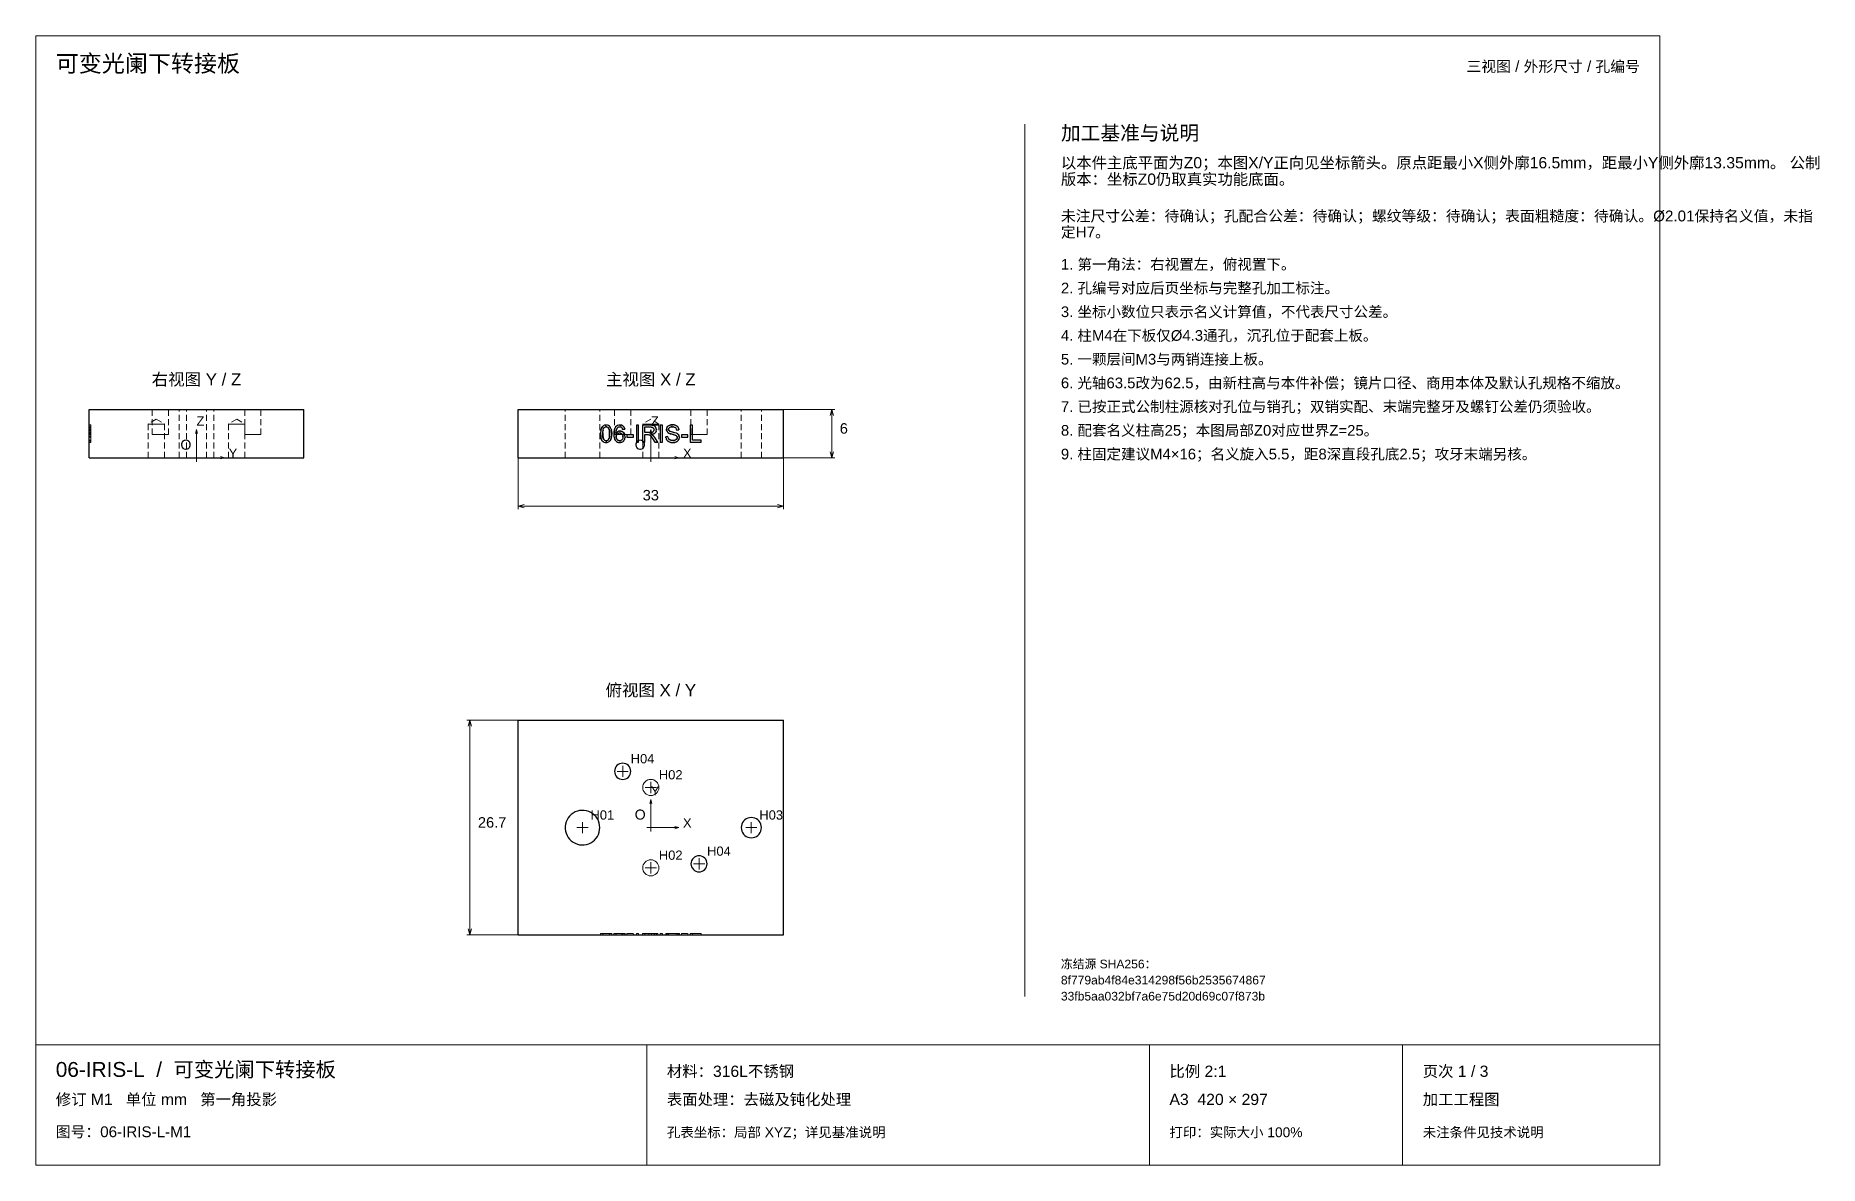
# Paper-space layout '01_三视图' of a CAD drawing. Header units: millimetres. Extents: x 8 to 452, y 8 to 289.
import ezdxf
from ezdxf.enums import TextEntityAlignment as Align

# ---------------------------------------------------------------- set-up
doc = ezdxf.new("R2010")
doc.units = ezdxf.units.MM
doc.linetypes.add('WP_HIDDEN', pattern=[2.3, 1.5, -0.8])
for name, color, linetype, lineweight in [('ANNOTATIONS', 7, 'CONTINUOUS', 18), ('HIDDEN', 7, 'WP_HIDDEN', 13), ('VISIBLE', 7, 'CONTINUOUS', 25)]:
    doc.layers.add(name, color=color, linetype=linetype, lineweight=lineweight)
doc.styles.add('CJK', font='Arial Unicode.ttf')

psp = doc.layouts.new('01_三视图')

# ---------------------------------------------------------------- texts
at = {"layer": 'ANNOTATIONS', "style": 'CJK'}
for s, height, p in [('可变光阑下转接板', 4.2, (13, 280)), ('加工基准与说明', 3.6, (263, 263)), ('以本件主底平面为Z0；本图X/Y正向见坐标箭头。原点距最小X侧外廓16.5mm，距最小Y侧外廓13.35mm。 公制', 2.8, (263, 256)), ('版本：坐标Z0仍取真实功能底面。', 2.8, (263, 251.9)), ('未注尺寸公差：待确认；孔配合公差：待确认；螺纹等级：待确认；表面粗糙度：待确认。Ø2.01保持名义值，未指', 2.7, (263, 242.8)), ('定H7。', 2.7, (263, 238.8)), ('1. 第一角法：右视置左，俯视置下。', 2.65, (263, 230.8)), ('2. 孔编号对应后页坐标与完整孔加工标注。', 2.65, (263, 224.9)), ('3. 坐标小数位只表示名义计算值，不代表尺寸公差。', 2.65, (263, 219)), ('4. 柱M4在下板仅Ø4.3通孔，沉孔位于配套上板。', 2.65, (263, 213.1)), ('5. 一颗层间M3与两销连接上板。', 2.65, (263, 207.2)), ('6. 光轴63.5改为62.5，由新柱高与本件补偿；镜片口径、商用本体及默认孔规格不缩放。', 2.65, (263, 201.3)), ('7. 已按正式公制柱源核对孔位与销孔；双销实配、末端完整牙及螺钉公差仍须验收。', 2.65, (263, 195.4)), ('Z', 2.3, (48, 192)), ('Z', 2.3, (161, 192)), ('6', 2.6, (208, 190)), ('8. 配套名义柱高25；本图局部Z0对应世界Z=25。', 2.65, (263, 189.5)), ('O', 2.5, (44, 186)), ('O', 2.5, (157, 186)), ('9. 柱固定建议M4×16；名义旋入5.5，距8深直段孔底2.5；攻牙末端另核。', 2.65, (263, 183.6)), ('Y', 2.3, (56, 184)), ('X', 2.3, (169, 184)), ('H04', 2.3, (156, 108)), ('Y', 2.3, (161, 100)), ('H02', 2.3, (163, 104)), ('26.7', 2.6, (118, 92)), ('H01', 2.3, (146, 94)), ('O', 2.5, (157, 94)), ('X', 2.3, (169, 92)), ('H03', 2.3, (188, 94)), ('H02', 2.3, (163, 84)), ('H04', 2.3, (175, 85)), ('冻结源 SHA256：', 2.15, (263, 57)), ('8f779ab4f84e314298f56b2535674867', 2.15, (263, 53)), ('33fb5aa032bf7a6e75d20d69c07f873b', 2.15, (263, 49)), ('06-IRIS-L  /  可变光阑下转接板', 3.7, (13, 30)), ('材料：316L不锈钢', 2.8, (165, 30)), ('比例 2:1', 2.8, (290, 30)), ('页次 1 / 3', 2.8, (353, 30)), ('修订 M1   单位 mm   第一角投影', 2.8, (13, 23)), ('表面处理：去磁及钝化处理', 2.8, (165, 23)), ('A3  420 × 297', 2.8, (290, 23)), ('加工工程图', 2.8, (353, 23)), ('图号：06-IRIS-L-M1', 2.7, (13, 15)), ('孔表坐标：局部 XYZ；详见基准说明', 2.45, (165, 15)), ('打印：实际大小 100%', 2.45, (290, 15)), ('未注条件见技术说明', 2.45, (353, 15))]:
    psp.add_text(s, height=height, dxfattribs=at).set_placement(p)
psp.add_text('三视图 / 外形尺寸 / 孔编号', height=2.7, dxfattribs=at).set_placement((407, 280), align=Align.RIGHT)
for s, height, p in [('右视图 Y / Z', 3, (48, 202)), ('主视图 X / Z', 3, (161, 202)), ('33', 2.6, (161, 173.4)), ('俯视图 X / Y', 3, (161, 124.7))]:
    psp.add_text(s, height=height, dxfattribs=at).set_placement(p, align=Align.CENTER)

# ---------------------------------------------------------------- linework, layer by layer
at = {"layer": 'ANNOTATIONS'}
for p, q in [((412, 289), (8, 289)), ((8, 289), (8, 8)), ((412, 8), (412, 289)), ((254, 50), (254, 267)), ((194, 196), (206.8, 196)), ((206, 196), (205.58, 194.5)), ((206, 184), (206, 196)), ((206, 196), (206.42, 194.5)), ((48, 191), (47.72, 190)), ((48, 184), (48, 191)), ((48, 191), (48.28, 190)), ((161, 191), (160.72, 190)), ((161, 184), (161, 191)), ((161, 191), (161.28, 190)), ((47, 184), (49, 184)), ((48, 183), (48, 185)), ((48, 184), (55, 184)), ((55, 184), (54, 184.28)), ((55, 184), (54, 183.72)), ((128, 184), (128, 171.2)), ((160, 184), (162, 184)), ((161, 183), (161, 185)), ((161, 184), (168, 184)), ((168, 184), (167, 184.28)), ((168, 184), (167, 183.72)), ((194, 184), (194, 171.2)), ((194, 184), (206.8, 184)), ((206, 184), (205.58, 185.5)), ((206, 184), (206.42, 185.5)), ((128, 172), (129.5, 172.42)), ((128, 172), (194, 172)), ((128, 172), (129.5, 171.58)), ((194, 172), (192.5, 172.42)), ((194, 172), (192.5, 171.58)), ((128, 118.7), (115.2, 118.7)), ((116, 118.7), (115.58, 117.2)), ((116, 65.3), (116, 118.7)), ((116, 118.7), (116.42, 117.2)), ((154, 104.6), (154, 107.4)), ((152.6, 106), (155.4, 106)), ((161, 100.6), (161, 103.4)), ((159.6, 102), (162.4, 102)), ((161, 99), (160.72, 98)), ((161, 92), (161, 99)), ((161, 99), (161.28, 98)), ((144, 90.6), (144, 93.4)), ((186, 90.6), (186, 93.4)), ((142.6, 92), (145.4, 92)), ((160, 92), (162, 92)), ((161, 91), (161, 93)), ((161, 92), (168, 92)), ((168, 92), (167, 92.28)), ((168, 92), (167, 91.72)), ((184.6, 92), (187.4, 92)), ((173, 81.6), (173, 84.4)), ((159.6, 82), (162.4, 82)), ((161, 80.6), (161, 83.4)), ((171.6, 83), (174.4, 83)), ((116, 65.3), (115.58, 66.8)), ((116, 65.3), (116.42, 66.8)), ((128, 65.3), (115.2, 65.3)), ((8, 38), (412, 38)), ((160, 8), (160, 38)), ((285, 8), (285, 38)), ((348, 8), (348, 38)), ((8, 8), (412, 8))]:
    psp.add_line(p, q, dxfattribs=at)
at = {"layer": 'HIDDEN'}
for points in [[(41.01, 196), (40.96, 196), (40.81, 196), (40.57, 196), (40.25, 196), (39.87, 196), (39.45, 196), (39, 196), (38.55, 196), (38.13, 196), (37.75, 196), (37.43, 196), (37.19, 196), (37.04, 196), (36.99, 196)], [(36.99, 196), (37, 196), (37.04, 196), (37.1, 196), (37.19, 196), (37.3, 196), (37.43, 196), (37.58, 196), (37.75, 196), (37.93, 196), (38.13, 196), (38.34, 196), (38.55, 196), (38.77, 196), (39, 196)], [(36.99, 189.8), (36.99, 196)], [(39, 196), (39.23, 196), (39.45, 196), (39.66, 196), (39.87, 196), (40.07, 196), (40.25, 196), (40.42, 196), (40.57, 196), (40.7, 196), (40.81, 196), (40.9, 196), (40.96, 196), (41, 196), (41.01, 196)], [(41.01, 189.8), (41.01, 196)], [(52.3, 196), (52.19, 196), (51.87, 196), (51.36, 196), (50.68, 196), (49.87, 196), (48.96, 196), (48, 196), (47.04, 196), (46.13, 196), (45.32, 196), (44.64, 196), (44.13, 196), (43.81, 196), (43.7, 196)], [(43.7, 196), (43.73, 196), (43.81, 196), (43.94, 196), (44.13, 196), (44.36, 196), (44.64, 196), (44.96, 196), (45.32, 196), (45.71, 196), (46.13, 196), (46.58, 196), (47.04, 196), (47.52, 196), (48, 196)], [(43.7, 184), (43.7, 196)], [(50.5, 196), (50.44, 196), (50.25, 196), (49.95, 196), (49.56, 196), (49.08, 196), (48.56, 196), (48, 196), (47.44, 196), (46.92, 196), (46.44, 196), (46.05, 196), (45.75, 196), (45.56, 196), (45.5, 196)], [(45.5, 196), (45.52, 196), (45.56, 196), (45.64, 196), (45.75, 196), (45.88, 196), (46.05, 196), (46.23, 196), (46.44, 196), (46.67, 196), (46.92, 196), (47.17, 196), (47.44, 196), (47.72, 196), (48, 196)], [(45.5, 184), (45.5, 196)], [(48, 196), (48.48, 196), (48.96, 196), (49.42, 196), (49.87, 196), (50.29, 196), (50.68, 196), (51.04, 196), (51.36, 196), (51.64, 196), (51.87, 196), (52.06, 196), (52.19, 196), (52.27, 196), (52.3, 196)], [(48, 196), (48.28, 196), (48.56, 196), (48.83, 196), (49.08, 196), (49.33, 196), (49.56, 196), (49.77, 196), (49.95, 196), (50.12, 196), (50.25, 196), (50.36, 196), (50.44, 196), (50.48, 196), (50.5, 196)], [(50.5, 184), (50.5, 196)], [(52.3, 184), (52.3, 196)], [(64.01, 196), (63.96, 196), (63.81, 196), (63.57, 196), (63.25, 196), (62.87, 196), (62.45, 196), (62, 196), (61.55, 196), (61.13, 196), (60.75, 196), (60.43, 196), (60.19, 196), (60.04, 196), (59.99, 196)], [(59.99, 196), (60, 196), (60.04, 196), (60.1, 196), (60.19, 196), (60.3, 196), (60.43, 196), (60.58, 196), (60.75, 196), (60.93, 196), (61.13, 196), (61.34, 196), (61.55, 196), (61.77, 196), (62, 196)], [(59.99, 189.8), (59.99, 196)], [(62, 196), (62.23, 196), (62.45, 196), (62.66, 196), (62.87, 196), (63.07, 196), (63.25, 196), (63.42, 196), (63.57, 196), (63.7, 196), (63.81, 196), (63.9, 196), (63.96, 196), (64, 196), (64.01, 196)], [(64.01, 189.8), (64.01, 196)], [(148.3, 196), (148.19, 196), (147.87, 196), (147.36, 196), (146.68, 196), (145.87, 196), (144.96, 196), (144, 196), (143.04, 196), (142.13, 196), (141.32, 196), (140.64, 196), (140.13, 196), (139.81, 196), (139.7, 196)], [(139.7, 184), (139.7, 196)], [(148.3, 184), (148.3, 196)], [(156.01, 196), (155.96, 196), (155.81, 196), (155.57, 196), (155.25, 196), (154.87, 196), (154.45, 196), (154, 196), (153.55, 196), (153.13, 196), (152.75, 196), (152.43, 196), (152.19, 196), (152.04, 196), (151.99, 196)], [(151.99, 189.8), (151.99, 196)], [(156.01, 189.8), (156.01, 196)], [(175.01, 196), (174.96, 196), (174.81, 196), (174.57, 196), (174.25, 196), (173.87, 196), (173.45, 196), (173, 196), (172.55, 196), (172.13, 196), (171.75, 196), (171.43, 196), (171.19, 196), (171.04, 196), (170.99, 196)], [(170.99, 189.8), (170.99, 196)], [(175.01, 189.8), (175.01, 196)], [(188.5, 196), (188.44, 196), (188.25, 196), (187.95, 196), (187.56, 196), (187.08, 196), (186.56, 196), (186, 196), (185.44, 196), (184.92, 196), (184.44, 196), (184.05, 196), (183.75, 196), (183.56, 196), (183.5, 196)], [(183.5, 184), (183.5, 196)], [(188.5, 184), (188.5, 196)], [(21.3, 192.05), (21.3, 192.16), (21.3, 192.2)], [(21.3, 192.2), (21.3, 192.16), (21.3, 192.05)], [(21.3, 192.2), (21.7, 192.2)], [(21.3, 192.01), (21.3, 192.11), (21.3, 192.14)], [(21.3, 192.14), (21.3, 192.13), (21.3, 192.08), (21.3, 192.01), (21.3, 191.9)], [(21.3, 191.86), (21.3, 191.99), (21.3, 192.08), (21.3, 192.13), (21.3, 192.14)], [(21.3, 192.14), (21.3, 192.12), (21.3, 192.02), (21.3, 191.87), (21.3, 191.66)], [(21.3, 192.14), (21.7, 192.14)], [(21.3, 192.13), (21.3, 187.87)], [(21.3, 192.01), (21.3, 192.1), (21.3, 192.13)], [(21.3, 188.37), (21.3, 192.13)], [(21.3, 192.13), (21.7, 192.13)], [(21.3, 191.6), (21.3, 191.86), (21.3, 192.05)], [(21.3, 192.05), (21.3, 191.88), (21.3, 191.63)], [(21.3, 191.61), (21.3, 191.84), (21.3, 192.01)], [(21.3, 191.61), (21.3, 191.74), (21.3, 191.85), (21.3, 191.94), (21.3, 192.01)], [(21.3, 191.9), (21.3, 191.76), (21.3, 191.59), (21.3, 191.4), (21.3, 191.19)], [(21.3, 191.09), (21.3, 191.32), (21.3, 191.53), (21.3, 191.71), (21.3, 191.86)], [(21.3, 191.58), (21.3, 191.68), (21.3, 191.72)], [(21.3, 191.72), (21.3, 191.7), (21.3, 191.66), (21.3, 191.59), (21.3, 191.49)], [(21.3, 191.72), (21.7, 191.72)], [(21.3, 191.71), (21.3, 191.69), (21.3, 191.63), (21.3, 191.52), (21.3, 191.37)], [(21.3, 191.71), (21.7, 191.71)], [(21.3, 191.41), (21.3, 191.54), (21.3, 191.64), (21.3, 191.69), (21.3, 191.71)], [(21.3, 191.52), (21.3, 191.6), (21.3, 191.66), (21.3, 191.69), (21.3, 191.7)], [(21.3, 191.7), (21.3, 191.69), (21.3, 191.65), (21.3, 191.59), (21.3, 191.5)], [(21.3, 191.7), (21.7, 191.7)], [(21.3, 191.66), (21.3, 191.49), (21.3, 191.3), (21.3, 190.87), (21.3, 190.38), (21.3, 189.86)], [(21.3, 190.25), (21.3, 191.66)], [(21.3, 191.66), (21.7, 191.66)], [(21.3, 191.66), (21.3, 191.65), (21.3, 191.61), (21.3, 191.55), (21.3, 191.46)], [(21.3, 191.63), (21.3, 191.34), (21.3, 191.03)], [(21.3, 190.98), (21.3, 191.32), (21.3, 191.61)], [(21.3, 190.97), (21.3, 191.3), (21.3, 191.61)], [(21.3, 190.93), (21.3, 191.28), (21.3, 191.6)], [(21.3, 191.05), (21.3, 191.35), (21.3, 191.47), (21.3, 191.58)], [(21.3, 191.07), (21.3, 191.31), (21.3, 191.52)], [(21.3, 191.5), (21.3, 191.38), (21.3, 191.24), (21.3, 191.08), (21.3, 190.89)], [(21.3, 191.49), (21.3, 191.41), (21.3, 191.31), (21.3, 191.04)], [(21.3, 191.49), (21.7, 191.49)], [(21.3, 191.46), (21.3, 191.24), (21.3, 190.97)], [(21.3, 189.97), (21.3, 190.41), (21.3, 190.8), (21.3, 191.14), (21.3, 191.29), (21.3, 191.41)], [(21.3, 191.37), (21.3, 191.26), (21.3, 191.12), (21.3, 190.79), (21.3, 190.4), (21.3, 189.97)], [(21.3, 191.19), (21.3, 190.93), (21.3, 190.63), (21.3, 190.31), (21.3, 189.97)], [(21.3, 191.04), (21.3, 191.09)], [(21.3, 191.09), (21.7, 191.09)], [(21.3, 190.69), (21.3, 190.86), (21.3, 191.07)], [(21.3, 190.07), (21.3, 190.36), (21.3, 190.62), (21.3, 190.85), (21.3, 191.05)], [(21.3, 191.04), (21.7, 191.04)], [(21.3, 191.03), (21.3, 190.75), (21.3, 190.5)], [(21.3, 189.97), (21.3, 190.26), (21.3, 190.53), (21.3, 190.77), (21.3, 190.98)], [(21.3, 190.2), (21.3, 190.55), (21.3, 190.97)], [(21.3, 190.97), (21.3, 190.58)], [(21.3, 190.89), (21.3, 190.93)], [(21.3, 190.93), (21.7, 190.93)], [(21.3, 190.89), (21.7, 190.89)], [(21.7, 192.05), (21.7, 192.16), (21.7, 192.2)], [(21.7, 192.2), (21.7, 192.16), (21.7, 192.05)], [(21.7, 191.9), (21.7, 192), (21.7, 192.08), (21.7, 192.13), (21.7, 192.14)], [(21.7, 192.14), (21.7, 192.11), (21.7, 192.01)], [(21.7, 191.66), (21.7, 191.87), (21.7, 192.02), (21.7, 192.11), (21.7, 192.14)], [(21.7, 192.14), (21.7, 192.13), (21.7, 192.07), (21.7, 191.99), (21.7, 191.86)], [(21.7, 187.87), (21.7, 192.13)], [(21.7, 192.13), (21.7, 192.1), (21.7, 192.01)], [(21.7, 192.13), (21.7, 188.37)], [(21.7, 191.63), (21.7, 191.88), (21.7, 192.05)], [(21.7, 192.05), (21.7, 191.86), (21.7, 191.6)], [(21.7, 192.01), (21.7, 191.84), (21.7, 191.61)], [(21.7, 192.01), (21.7, 191.94), (21.7, 191.85), (21.7, 191.74), (21.7, 191.61)], [(21.7, 191.19), (21.7, 191.4), (21.7, 191.59), (21.7, 191.76), (21.7, 191.9)], [(21.7, 191.86), (21.7, 191.71), (21.7, 191.53), (21.7, 191.32), (21.7, 191.09)], [(21.7, 191.49), (21.7, 191.59), (21.7, 191.66), (21.7, 191.7), (21.7, 191.72)], [(21.7, 191.72), (21.7, 191.68), (21.7, 191.58)], [(21.7, 191.37), (21.7, 191.52), (21.7, 191.63), (21.7, 191.69), (21.7, 191.71)], [(21.7, 191.71), (21.7, 191.69), (21.7, 191.64), (21.7, 191.54), (21.7, 191.41)], [(21.7, 191.5), (21.7, 191.59), (21.7, 191.65), (21.7, 191.69), (21.7, 191.7)], [(21.7, 191.7), (21.7, 191.69), (21.7, 191.66), (21.7, 191.6), (21.7, 191.52)], [(21.7, 189.86), (21.7, 190.16), (21.7, 190.44), (21.7, 190.69), (21.7, 190.93), (21.7, 191.14), (21.7, 191.34), (21.7, 191.51), (21.7, 191.66)], [(21.7, 191.66), (21.7, 190.25)], [(21.7, 191.46), (21.7, 191.55), (21.7, 191.61), (21.7, 191.65), (21.7, 191.66)], [(21.7, 191.03), (21.7, 191.34), (21.7, 191.63)], [(21.7, 191.61), (21.7, 191.32), (21.7, 190.98)], [(21.7, 191.61), (21.7, 191.3), (21.7, 190.97)], [(21.7, 191.6), (21.7, 191.28), (21.7, 190.93)], [(21.7, 191.58), (21.7, 191.48), (21.7, 191.35), (21.7, 191.21), (21.7, 191.05)], [(21.7, 191.52), (21.7, 191.31), (21.7, 191.07)], [(21.7, 190.89), (21.7, 191.08), (21.7, 191.24), (21.7, 191.38), (21.7, 191.5)], [(21.7, 191.04), (21.7, 191.19), (21.7, 191.31), (21.7, 191.41), (21.7, 191.49)], [(21.7, 190.97), (21.7, 191.24), (21.7, 191.46)], [(21.7, 191.41), (21.7, 191.3), (21.7, 191.17), (21.7, 191.02), (21.7, 190.85), (21.7, 190.66), (21.7, 190.45), (21.7, 190.22), (21.7, 189.97)], [(21.7, 189.97), (21.7, 190.22), (21.7, 190.45), (21.7, 190.66), (21.7, 190.85), (21.7, 191.01), (21.7, 191.15), (21.7, 191.27), (21.7, 191.37)], [(21.7, 189.97), (21.7, 190.33), (21.7, 190.65), (21.7, 190.94), (21.7, 191.19)], [(21.7, 191.09), (21.7, 191.04)], [(21.7, 191.07), (21.7, 190.86), (21.7, 190.69)], [(21.7, 191.05), (21.7, 190.86), (21.7, 190.63), (21.7, 190.37), (21.7, 190.07)], [(21.7, 190.5), (21.7, 190.75), (21.7, 191.03)], [(21.7, 190.98), (21.7, 190.77), (21.7, 190.54), (21.7, 190.27), (21.7, 189.97)], [(21.7, 190.97), (21.7, 190.55), (21.7, 190.2)], [(21.7, 190.58), (21.7, 190.97)], [(21.7, 190.93), (21.7, 190.89)], [(38, 193.61), (35.99, 192.4)], [(40.01, 192.4), (39.96, 192.4), (39.81, 192.4), (39.57, 192.4), (39.25, 192.4), (38.87, 192.4), (38.45, 192.4), (38, 192.4), (37.55, 192.4), (37.13, 192.4), (36.75, 192.4), (36.43, 192.4), (36.19, 192.4), (36.04, 192.4), (35.99, 192.4)], [(35.99, 192.4), (36, 192.4), (36.04, 192.4), (36.1, 192.4), (36.19, 192.4), (36.3, 192.4), (36.43, 192.4), (36.58, 192.4), (36.75, 192.4), (36.93, 192.4), (37.13, 192.4), (37.34, 192.4), (37.55, 192.4), (37.77, 192.4), (38, 192.4)], [(35.99, 184), (35.99, 192.4)], [(38, 193.61), (40.01, 192.4)], [(38, 192.4), (38.23, 192.4), (38.45, 192.4), (38.66, 192.4), (38.87, 192.4), (39.07, 192.4), (39.25, 192.4), (39.42, 192.4), (39.57, 192.4), (39.7, 192.4), (39.81, 192.4), (39.9, 192.4), (39.96, 192.4), (40, 192.4), (40.01, 192.4)], [(40.01, 184), (40.01, 192.4)], [(58, 193.61), (55.99, 192.4)], [(60.01, 192.4), (59.96, 192.4), (59.81, 192.4), (59.57, 192.4), (59.25, 192.4), (58.87, 192.4), (58.45, 192.4), (58, 192.4), (57.55, 192.4), (57.13, 192.4), (56.75, 192.4), (56.43, 192.4), (56.19, 192.4), (56.04, 192.4), (55.99, 192.4)], [(55.99, 192.4), (56, 192.4), (56.04, 192.4), (56.1, 192.4), (56.19, 192.4), (56.3, 192.4), (56.43, 192.4), (56.58, 192.4), (56.75, 192.4), (56.93, 192.4), (57.13, 192.4), (57.34, 192.4), (57.55, 192.4), (57.77, 192.4), (58, 192.4)], [(55.99, 184), (55.99, 192.4)], [(58, 193.61), (60.01, 192.4)], [(58, 192.4), (58.23, 192.4), (58.45, 192.4), (58.66, 192.4), (58.87, 192.4), (59.07, 192.4), (59.25, 192.4), (59.42, 192.4), (59.57, 192.4), (59.7, 192.4), (59.81, 192.4), (59.9, 192.4), (59.96, 192.4), (60, 192.4), (60.01, 192.4)], [(60.01, 184), (60.01, 192.4)], [(148.51, 190.2), (148.57, 190.78)], [(148.58, 190.84), (148.64, 191.11)], [(148.7, 191.27), (148.85, 191.57)], [(148.85, 191.59), (148.98, 191.75), (149.13, 191.9)], [(149.11, 190.82), (149.07, 190.54), (149.05, 190.21)], [(149.13, 191.9), (149.35, 192.03), (149.61, 192.12)], [(149.24, 191.28), (149.18, 191.11), (149.13, 190.91)], [(149.74, 191.7), (149.54, 191.62), (149.37, 191.47)], [(149.72, 192.13), (149.76, 192.14)], [(149.82, 192.14), (149.9, 192.14)], [(149.9, 192.14), (149.99, 192.14)], [(150.01, 192.14), (150.06, 192.14)], [(150.45, 191.43), (150.27, 191.6), (150.16, 191.66), (150.05, 191.69)], [(150.06, 192.14), (150.29, 192.09), (150.5, 192.01)], [(150.5, 192.01), (150.63, 191.92)], [(150.66, 191.9), (150.81, 191.77)], [(150.93, 191.61), (151.09, 191.29)], [(151.09, 191.29), (151.15, 191.13)], [(151.21, 190.89), (151.24, 190.71)], [(151.79, 189.86), (151.82, 190.44), (151.91, 190.93), (151.97, 191.14), (152.05, 191.34), (152.14, 191.51), (152.25, 191.66)], [(152.25, 191.66), (152.47, 191.87), (152.72, 192.02), (153, 192.11), (153.32, 192.14)], [(152.39, 190.82), (152.37, 190.75)], [(152.75, 191.5), (152.75, 191.49)], [(152.98, 191.65), (152.85, 191.58)], [(153.29, 191.72), (153.08, 191.69)], [(153.45, 191.7), (153.29, 191.72)], [(153.4, 192.14), (153.46, 192.14)], [(153.62, 192.12), (153.65, 192.11)], [(153.68, 192.1), (153.87, 192.04)], [(153.81, 191.49), (153.69, 191.6)], [(153.97, 191.17), (153.86, 191.42)], [(154.01, 191.04), (153.99, 191.12)], [(154.37, 191.59), (154.39, 191.55)], [(161, 193.61), (158.99, 192.4)], [(163.01, 192.4), (162.96, 192.4), (162.81, 192.4), (162.57, 192.4), (162.25, 192.4), (161.87, 192.4), (161.45, 192.4), (161, 192.4), (160.55, 192.4), (160.13, 192.4), (159.75, 192.4), (159.43, 192.4), (159.19, 192.4), (159.04, 192.4), (158.99, 192.4)], [(158.99, 184), (158.99, 192.4)], [(160.86, 192.13), (160.97, 192.13)], [(160.96, 191.66), (160.88, 191.66)], [(163.01, 192.4), (161, 193.61)], [(161.01, 192.13), (161.27, 192.11)], [(161.28, 191.61), (161.04, 191.65)], [(161.58, 191.46), (161.43, 191.56)], [(161.51, 192.07), (161.73, 192.01)], [(161.68, 191.35), (161.58, 191.46)], [(161.75, 191.22), (161.71, 191.31)], [(161.8, 190.97), (161.76, 191.18)], [(161.76, 190.75), (161.8, 190.97)], [(161.91, 191.91), (161.99, 191.86)], [(162.06, 191.79), (162.08, 191.77)], [(162.26, 191.49), (162.29, 191.42)], [(162.32, 191.35), (162.35, 191.21)], [(162.38, 190.97), (162.37, 190.8), (162.33, 190.64)], [(163.01, 184), (163.01, 192.4)], [(164.89, 191.15), (164.92, 191.31), (164.97, 191.45)], [(164.98, 190.59), (164.9, 190.82)], [(165.24, 191.83), (165.45, 191.98)], [(165.53, 191.38), (165.45, 191.22)], [(165.5, 192.01), (165.6, 192.05)], [(165.66, 191.52), (165.53, 191.38)], [(165.81, 191.6), (165.66, 191.52)], [(166.04, 191.67), (165.85, 191.62)], [(166.4, 191.7), (166.2, 191.7)], [(167.14, 191.5), (167.02, 191.58), (166.88, 191.64), (166.71, 191.68), (166.52, 191.7)], [(166.54, 192.2), (166.81, 192.16)], [(166.87, 192.15), (167.21, 192.05)], [(167.39, 191.13), (167.29, 191.34), (167.14, 191.5)], [(167.21, 192.05), (167.29, 192.01)], [(167.36, 191.97), (167.6, 191.8)], [(167.6, 191.8), (167.77, 191.6)], [(167.77, 191.6), (167.89, 191.35)], [(167.9, 191.33), (167.91, 191.3)], [(167.94, 191.21), (167.95, 191.17)], [(21.3, 190.38), (21.3, 190.69)], [(21.3, 190.25), (21.3, 190.42), (21.3, 190.54), (21.3, 190.61), (21.3, 190.63)], [(21.3, 190.63), (21.3, 190.6), (21.3, 190.49)], [(21.3, 190.63), (21.7, 190.63)], [(21.3, 190.58), (21.3, 190.43), (21.3, 190.33)], [(21.3, 190.5), (21.3, 190.28), (21.3, 190.1)], [(21.3, 190.49), (21.3, 190.32), (21.3, 190.07)], [(21.3, 190.11), (21.3, 190.38)], [(21.3, 190.33), (21.3, 190.27), (21.3, 190.25)], [(21.3, 189.25), (21.3, 189.54), (21.3, 189.8), (21.3, 190.04), (21.3, 190.25)], [(21.3, 190.25), (21.7, 190.25)], [(21.3, 189.81), (21.3, 189.86), (21.3, 189.95), (21.3, 190.06), (21.3, 190.2)], [(21.3, 190.17), (21.3, 190.16), (21.3, 190.11), (21.3, 190.03), (21.3, 189.92)], [(21.3, 190.17), (21.7, 190.17)], [(21.3, 189.92), (21.3, 190.03), (21.3, 190.11), (21.3, 190.16), (21.3, 190.17)], [(21.3, 189.68), (21.3, 189.92), (21.3, 190.11)], [(21.3, 190.1), (21.3, 189.84)], [(21.3, 190.07), (21.7, 190.07)], [(21.3, 189.97), (21.3, 189.47), (21.3, 189), (21.3, 188.58), (21.3, 188.4), (21.3, 188.24)], [(21.3, 188.76), (21.3, 189.02), (21.3, 189.31), (21.3, 189.63), (21.3, 189.97)], [(21.3, 188.58), (21.3, 188.69), (21.3, 188.82), (21.3, 189.15), (21.3, 189.54), (21.3, 189.97)], [(21.3, 189.97), (21.3, 189.54), (21.3, 189.15), (21.3, 188.82), (21.3, 188.69), (21.3, 188.58)], [(21.3, 189.92), (21.3, 189.78), (21.3, 189.61), (21.3, 189.43), (21.3, 189.22)], [(21.3, 189.25), (21.3, 189.62), (21.3, 189.92)], [(21.3, 189.86), (21.3, 189.39), (21.3, 188.96), (21.3, 188.59), (21.3, 188.28)], [(21.3, 189.84), (21.3, 189.72), (21.3, 189.63)], [(21.3, 189.6), (21.3, 189.81)], [(21.3, 189.81), (21.7, 189.81)], [(21.3, 187.87), (21.3, 189.76)], [(21.3, 189.76), (21.3, 189.74)], [(21.3, 189.76), (21.7, 189.76)], [(21.3, 189.74), (21.3, 189.7), (21.3, 189.63)], [(21.3, 189.74), (21.7, 189.74)], [(21.3, 189.07), (21.3, 189.4), (21.3, 189.68)], [(21.3, 189.67), (21.3, 189.15)], [(21.3, 189.67), (21.7, 189.67)], [(21.3, 189.63), (21.3, 189.52), (21.3, 189.34)], [(21.3, 189.63), (21.3, 189.52), (21.3, 189.38)], [(21.3, 189.03), (21.3, 189.34), (21.3, 189.6)], [(21.3, 189.38), (21.3, 189.22), (21.3, 189.03)], [(21.3, 189.34), (21.3, 189.23), (21.3, 189.09), (21.3, 188.76)], [(21.3, 188.76), (21.3, 189), (21.3, 189.29)], [(21.3, 189.29), (21.3, 189.24)], [(21.3, 189.29), (21.7, 189.29)], [(21.3, 188.51), (21.3, 188.87), (21.3, 189.25)], [(21.3, 188.73), (21.3, 189.25)], [(21.3, 189.24), (21.3, 188.84), (21.3, 188.47)], [(21.3, 189.24), (21.7, 189.24)], [(21.3, 189.22), (21.3, 189.01), (21.3, 188.81), (21.3, 188.64), (21.3, 188.5)], [(21.3, 189.15), (21.7, 189.15)], [(21.3, 188.43), (21.3, 188.74), (21.3, 189.07)], [(21.3, 187.87), (21.3, 189.03)], [(21.3, 189.03), (21.3, 188.66)], [(21.3, 188.05), (21.3, 188.19), (21.3, 188.36), (21.3, 188.55), (21.3, 188.76)], [(21.3, 188.76), (21.3, 187.87)], [(21.3, 188.43), (21.3, 188.58), (21.3, 188.76)], [(21.3, 188.36), (21.3, 188.52), (21.3, 188.73)], [(21.3, 188.66), (21.3, 188.51), (21.3, 188.4)], [(21.3, 188.23), (21.3, 188.25), (21.3, 188.32), (21.3, 188.43), (21.3, 188.58)], [(21.3, 188.58), (21.3, 188.43), (21.3, 188.32), (21.3, 188.25), (21.3, 188.23)], [(21.3, 187.98), (21.3, 188.08), (21.3, 188.21), (21.3, 188.51)], [(21.3, 188.5), (21.3, 188.38), (21.3, 188.3), (21.3, 188.25), (21.3, 188.23)], [(21.3, 188.47), (21.3, 188.32), (21.3, 188.18), (21.3, 188.06), (21.3, 187.97)], [(21.3, 187.97), (21.3, 188.17), (21.3, 188.43)], [(21.3, 188.31), (21.3, 188.34), (21.3, 188.43)], [(21.3, 188.4), (21.3, 188.33), (21.3, 188.31)], [(21.3, 187.87), (21.3, 188.37)], [(21.3, 188.37), (21.7, 188.37)], [(21.3, 188.23), (21.3, 188.26), (21.3, 188.36)], [(21.3, 188.31), (21.7, 188.31)], [(21.3, 188.28), (21.3, 188.07), (21.3, 187.92), (21.3, 187.83), (21.3, 187.8)], [(21.3, 188.24), (21.3, 188.05), (21.3, 187.91), (21.3, 187.83), (21.3, 187.8)], [(21.3, 188.23), (21.7, 188.23)], [(21.3, 187.8), (21.3, 187.82), (21.3, 187.86), (21.3, 187.94), (21.3, 188.05)], [(21.3, 187.8), (21.3, 187.81), (21.3, 187.85), (21.3, 187.9), (21.3, 187.98)], [(21.3, 187.97), (21.3, 187.89), (21.3, 187.84), (21.3, 187.81), (21.3, 187.8)], [(21.3, 187.8), (21.3, 187.81), (21.3, 187.84), (21.3, 187.89), (21.3, 187.97)], [(21.3, 187.87), (21.7, 187.87)], [(21.3, 187.8), (21.7, 187.8)], [(21.7, 190.69), (21.7, 190.38)], [(21.7, 190.49), (21.7, 190.6), (21.7, 190.63)], [(21.7, 190.63), (21.7, 190.61), (21.7, 190.54), (21.7, 190.42), (21.7, 190.25)], [(21.7, 190.33), (21.7, 190.43), (21.7, 190.58)], [(21.7, 190.1), (21.7, 190.28), (21.7, 190.5)], [(21.7, 190.07), (21.7, 190.32), (21.7, 190.49)], [(21.7, 190.38), (21.7, 190.11)], [(21.7, 190.25), (21.7, 190.27), (21.7, 190.33)], [(21.7, 190.25), (21.7, 190.04), (21.7, 189.81), (21.7, 189.54), (21.7, 189.25)], [(21.7, 190.2), (21.7, 190.06), (21.7, 189.95), (21.7, 189.86), (21.7, 189.81)], [(21.7, 189.92), (21.7, 190.03), (21.7, 190.11), (21.7, 190.16), (21.7, 190.17)], [(21.7, 190.11), (21.7, 189.92), (21.7, 189.68)], [(21.7, 189.84), (21.7, 190.1)], [(21.7, 189.97), (21.7, 189.61), (21.7, 189.29), (21.7, 189.01), (21.7, 188.76)], [(21.7, 188.24), (21.7, 188.38), (21.7, 188.55), (21.7, 188.73), (21.7, 188.94), (21.7, 189.17), (21.7, 189.41), (21.7, 189.68), (21.7, 189.97)], [(21.7, 189.97), (21.7, 189.72), (21.7, 189.49), (21.7, 189.28), (21.7, 189.1), (21.7, 188.94), (21.7, 188.79), (21.7, 188.67), (21.7, 188.58)], [(21.7, 188.58), (21.7, 188.68), (21.7, 188.8), (21.7, 188.94), (21.7, 189.1), (21.7, 189.29), (21.7, 189.49), (21.7, 189.72), (21.7, 189.97)], [(21.7, 189.22), (21.7, 189.43), (21.7, 189.62), (21.7, 189.78), (21.7, 189.92)], [(21.7, 189.92), (21.7, 189.62), (21.7, 189.25)], [(21.7, 188.28), (21.7, 188.56), (21.7, 188.92), (21.7, 189.35), (21.7, 189.86)], [(21.7, 189.63), (21.7, 189.71), (21.7, 189.84)], [(21.7, 189.81), (21.7, 189.6)], [(21.7, 189.74), (21.7, 189.76)], [(21.7, 189.76), (21.7, 187.87)], [(21.7, 189.63), (21.7, 189.7), (21.7, 189.74)], [(21.7, 189.68), (21.7, 189.4), (21.7, 189.07)], [(21.7, 189.15), (21.7, 189.67)], [(21.7, 189.34), (21.7, 189.52), (21.7, 189.63)], [(21.7, 189.38), (21.7, 189.51), (21.7, 189.63)], [(21.7, 189.6), (21.7, 189.34), (21.7, 189.03)], [(21.7, 189.03), (21.7, 189.22), (21.7, 189.38)], [(21.7, 188.76), (21.7, 188.94), (21.7, 189.1), (21.7, 189.23), (21.7, 189.34)], [(21.7, 189.29), (21.7, 189), (21.7, 188.76)], [(21.7, 189.24), (21.7, 189.29)], [(21.7, 189.25), (21.7, 188.87), (21.7, 188.51)], [(21.7, 189.25), (21.7, 188.73)], [(21.7, 188.47), (21.7, 188.84), (21.7, 189.24)], [(21.7, 188.5), (21.7, 188.64), (21.7, 188.81), (21.7, 189), (21.7, 189.22)], [(21.7, 189.07), (21.7, 188.43)], [(21.7, 189.03), (21.7, 187.87)], [(21.7, 188.66), (21.7, 189.03)], [(21.7, 188.76), (21.7, 188.55), (21.7, 188.35), (21.7, 188.19), (21.7, 188.05)], [(21.7, 187.87), (21.7, 188.76)], [(21.7, 188.76), (21.7, 188.58), (21.7, 188.43)], [(21.7, 188.73), (21.7, 188.52), (21.7, 188.36)], [(21.7, 188.4), (21.7, 188.51), (21.7, 188.66)], [(21.7, 188.58), (21.7, 188.42), (21.7, 188.32), (21.7, 188.25), (21.7, 188.23)], [(21.7, 188.23), (21.7, 188.25), (21.7, 188.32), (21.7, 188.43), (21.7, 188.58)], [(21.7, 188.51), (21.7, 188.35), (21.7, 188.21), (21.7, 188.08), (21.7, 187.98)], [(21.7, 188.23), (21.7, 188.25), (21.7, 188.3), (21.7, 188.38), (21.7, 188.5)], [(21.7, 187.97), (21.7, 188.06), (21.7, 188.18), (21.7, 188.32), (21.7, 188.47)], [(21.7, 188.43), (21.7, 188.34), (21.7, 188.31)], [(21.7, 188.43), (21.7, 188.17), (21.7, 187.97)], [(21.7, 188.31), (21.7, 188.33), (21.7, 188.4)], [(21.7, 188.37), (21.7, 187.87)], [(21.7, 188.36), (21.7, 188.26), (21.7, 188.23)], [(21.7, 187.8), (21.7, 187.83), (21.7, 187.92), (21.7, 188.07), (21.7, 188.28)], [(21.7, 187.8), (21.7, 187.83), (21.7, 187.91), (21.7, 188.05), (21.7, 188.24)], [(21.7, 188.05), (21.7, 187.94), (21.7, 187.86), (21.7, 187.82), (21.7, 187.8)], [(21.7, 187.98), (21.7, 187.9), (21.7, 187.85), (21.7, 187.81), (21.7, 187.8)], [(21.7, 187.97), (21.7, 187.89), (21.7, 187.84), (21.7, 187.81), (21.7, 187.8)], [(21.7, 187.8), (21.7, 187.81), (21.7, 187.84), (21.7, 187.89), (21.7, 187.97)], [(41.01, 189.8), (40.96, 189.8), (40.81, 189.8), (40.57, 189.8), (40.25, 189.8), (39.87, 189.8), (39.45, 189.8), (39, 189.8), (38.55, 189.8), (38.13, 189.8), (37.75, 189.8), (37.43, 189.8), (37.19, 189.8), (37.04, 189.8), (36.99, 189.8)], [(36.99, 189.8), (37, 189.8), (37.04, 189.8), (37.1, 189.8), (37.19, 189.8), (37.3, 189.8), (37.43, 189.8), (37.58, 189.8), (37.75, 189.8), (37.93, 189.8), (38.13, 189.8), (38.34, 189.8), (38.55, 189.8), (38.77, 189.8), (39, 189.8)], [(39, 189.8), (39.23, 189.8), (39.45, 189.8), (39.66, 189.8), (39.87, 189.8), (40.07, 189.8), (40.25, 189.8), (40.42, 189.8), (40.57, 189.8), (40.7, 189.8), (40.81, 189.8), (40.9, 189.8), (40.96, 189.8), (41, 189.8), (41.01, 189.8)], [(64.01, 189.8), (63.96, 189.8), (63.81, 189.8), (63.57, 189.8), (63.25, 189.8), (62.87, 189.8), (62.45, 189.8), (62, 189.8), (61.55, 189.8), (61.13, 189.8), (60.75, 189.8), (60.43, 189.8), (60.19, 189.8), (60.04, 189.8), (59.99, 189.8)], [(59.99, 189.8), (60, 189.8), (60.04, 189.8), (60.1, 189.8), (60.19, 189.8), (60.3, 189.8), (60.43, 189.8), (60.58, 189.8), (60.75, 189.8), (60.93, 189.8), (61.13, 189.8), (61.34, 189.8), (61.55, 189.8), (61.77, 189.8), (62, 189.8)], [(62, 189.8), (62.23, 189.8), (62.45, 189.8), (62.66, 189.8), (62.87, 189.8), (63.07, 189.8), (63.25, 189.8), (63.42, 189.8), (63.57, 189.8), (63.7, 189.8), (63.81, 189.8), (63.9, 189.8), (63.96, 189.8), (64, 189.8), (64.01, 189.8)], [(148.54, 189.38), (148.51, 189.8)], [(148.93, 188.24), (148.88, 188.31)], [(149.9, 187.8), (149.61, 187.83), (149.35, 187.91), (149.12, 188.05), (148.93, 188.24)], [(149.34, 188.51), (149.53, 188.34), (149.63, 188.28), (149.74, 188.25)], [(150.06, 188.25), (150.17, 188.28), (150.27, 188.34), (150.46, 188.51)], [(150.14, 187.82), (150.07, 187.81)], [(150.54, 187.96), (150.35, 187.87), (150.14, 187.82)], [(150.86, 188.25), (150.67, 188.05)], [(151.13, 188.76), (151.07, 188.59)], [(151.22, 189.1), (151.16, 188.84)], [(151.27, 189.46), (151.23, 189.19)], [(151.25, 190.65), (151.27, 190.47)], [(151.27, 190.39), (151.27, 190.37)], [(151.27, 190.37), (151.28, 190.2)], [(151.28, 189.78), (151.27, 189.46)], [(151.28, 190.08), (151.29, 189.97)], [(152.21, 188.28), (152.11, 188.41), (152.03, 188.56), (151.9, 188.92), (151.82, 189.35), (151.79, 189.86)], [(156.01, 189.8), (155.96, 189.8), (155.81, 189.8), (155.57, 189.8), (155.25, 189.8), (154.87, 189.8), (154.45, 189.8), (154, 189.8), (153.55, 189.8), (153.13, 189.8), (152.75, 189.8), (152.43, 189.8), (152.19, 189.8), (152.04, 189.8), (151.99, 189.8)], [(153.27, 187.8), (152.96, 187.83), (152.68, 187.92), (152.43, 188.07), (152.21, 188.28)], [(152.33, 190.45), (152.31, 190.17)], [(152.31, 190.07), (152.36, 190.13)], [(152.37, 190.74), (152.34, 190.57)], [(152.39, 190.17), (152.52, 190.32), (152.67, 190.43)], [(152.41, 189.08), (152.44, 188.9), (152.51, 188.73)], [(152.55, 188.66), (152.66, 188.5)], [(153.24, 190.17), (153.07, 190.16), (152.91, 190.11), (152.77, 190.03), (152.64, 189.92)], [(152.9, 188.32), (152.99, 188.28)], [(152.96, 190.57), (153.11, 190.61)], [(153.15, 190.62), (153.19, 190.62)], [(153.56, 187.83), (153.27, 187.8)], [(153.35, 190.63), (153.51, 190.62)], [(153.42, 188.25), (153.58, 188.3), (153.72, 188.39)], [(153.6, 190.09), (153.52, 190.13)], [(153.83, 189.92), (153.72, 190.02)], [(154.06, 189.34), (154.04, 189.51), (153.99, 189.66), (153.92, 189.8), (153.83, 189.92)], [(153.83, 188.5), (153.94, 188.64), (154.01, 188.81), (154.05, 189), (154.07, 189.22)], [(153.96, 187.98), (153.83, 187.92)], [(154.38, 188.41), (154.19, 188.17), (153.96, 187.98)], [(154.18, 190.31), (154.24, 190.25)], [(154.43, 188.51), (154.38, 188.41)], [(154.52, 188.71), (154.49, 188.65)], [(154.53, 189.76), (154.58, 189.52), (154.6, 189.25)], [(154.59, 189.04), (154.53, 188.74)], [(160.33, 189.76), (160.19, 189.76)], [(160.37, 189.76), (160.37, 189.76)], [(160.43, 189.75), (160.42, 189.75)], [(160.5, 189.74), (160.44, 189.75)], [(160.56, 189.73), (160.5, 189.74)], [(160.69, 189.67), (160.59, 189.72)], [(160.89, 189.52), (160.76, 189.63)], [(160.89, 190.25), (161.26, 190.3)], [(160.94, 189.47), (160.89, 189.52)], [(161.34, 188.93), (161.14, 189.21)], [(161.26, 189.82), (161.18, 189.81)], [(161.34, 189.72), (161.35, 189.72)], [(161.36, 189.71), (161.41, 189.68)], [(161.41, 189.67), (161.41, 189.67)], [(161.45, 188.76), (161.41, 188.83)], [(161.42, 190.36), (161.51, 190.41)], [(161.44, 189.66), (161.45, 189.65)], [(161.52, 189.6), (161.69, 189.41)], [(161.74, 189.36), (161.78, 189.31)], [(161.78, 189.31), (161.79, 189.3)], [(164.86, 188.64), (164.79, 188.8), (164.75, 188.96)], [(164.87, 188.61), (164.87, 188.62)], [(165.24, 190.26), (165.12, 190.37), (165.03, 190.5)], [(165.09, 188.29), (165.06, 188.34)], [(165.35, 188.08), (165.23, 188.17)], [(165.31, 190.21), (165.25, 190.25)], [(165.25, 189.29), (165.27, 189.13)], [(165.29, 189.06), (165.32, 188.98)], [(165.32, 188.96), (165.33, 188.95)], [(165.33, 188.95), (165.34, 188.91)], [(165.68, 190.02), (165.48, 190.1)], [(165.53, 188.63), (165.56, 188.61)], [(165.97, 187.85), (165.76, 187.9), (165.56, 187.97)], [(165.58, 188.59), (165.59, 188.58)], [(165.59, 188.58), (165.6, 188.57)], [(165.63, 188.55), (165.85, 188.43)], [(165.81, 190.57), (166.08, 190.48), (166.44, 190.38)], [(166.44, 187.8), (166.01, 187.84)], [(166.18, 188.33), (166.51, 188.31)], [(166.58, 189.77), (166.41, 189.81)], [(166.51, 188.31), (166.79, 188.33)], [(166.64, 187.8), (166.53, 187.8)], [(166.68, 190.33), (167.12, 190.21)], [(167, 189.65), (166.69, 189.74)], [(166.82, 188.33), (166.85, 188.34)], [(166.9, 188.35), (166.91, 188.35)], [(166.95, 187.84), (166.95, 187.84)], [(167.17, 189.58), (167.06, 189.63)], [(167.07, 188.4), (167.27, 188.5)], [(167.35, 187.97), (167.16, 187.89)], [(167.17, 190.19), (167.38, 190.11)], [(167.3, 189.51), (167.26, 189.53)], [(167.29, 188.51), (167.29, 188.52)], [(167.38, 190.11), (167.56, 190.02), (167.71, 189.91)], [(167.39, 189.44), (167.39, 189.44)], [(167.51, 189.27), (167.45, 189.38)], [(167.64, 188.14), (167.48, 188.03)], [(167.49, 188.73), (167.51, 188.78)], [(167.53, 188.84), (167.56, 189.03)], [(167.56, 189.11), (167.55, 189.16)], [(167.73, 189.89), (167.93, 189.68)], [(167.93, 189.68), (168.04, 189.45)], [(168.08, 188.84), (168.03, 188.66)], [(168.07, 189.38), (168.09, 189.25)], [(168.1, 188.94), (168.09, 188.87)], [(175.01, 189.8), (174.96, 189.8), (174.81, 189.8), (174.57, 189.8), (174.25, 189.8), (173.87, 189.8), (173.45, 189.8), (173, 189.8), (172.55, 189.8), (172.13, 189.8), (171.75, 189.8), (171.43, 189.8), (171.19, 189.8), (171.04, 189.8), (170.99, 189.8)], [(40.01, 184), (39.96, 184), (39.81, 184), (39.57, 184), (39.25, 184), (38.87, 184), (38.45, 184), (38, 184), (37.55, 184), (37.13, 184), (36.75, 184), (36.43, 184), (36.19, 184), (36.04, 184), (35.99, 184)], [(35.99, 184), (36, 184), (36.04, 184), (36.1, 184), (36.19, 184), (36.3, 184), (36.43, 184), (36.58, 184), (36.75, 184), (36.93, 184), (37.13, 184), (37.34, 184), (37.55, 184), (37.77, 184), (38, 184)], [(38, 184), (38.23, 184), (38.45, 184), (38.66, 184), (38.87, 184), (39.07, 184), (39.25, 184), (39.42, 184), (39.57, 184), (39.7, 184), (39.81, 184), (39.9, 184), (39.96, 184), (40, 184), (40.01, 184)], [(52.3, 184), (52.19, 184), (51.87, 184), (51.36, 184), (50.68, 184), (49.87, 184), (48.96, 184), (48, 184), (47.04, 184), (46.13, 184), (45.32, 184), (44.64, 184), (44.13, 184), (43.81, 184), (43.7, 184)], [(43.7, 184), (43.73, 184), (43.81, 184), (43.94, 184), (44.13, 184), (44.36, 184), (44.64, 184), (44.96, 184), (45.32, 184), (45.71, 184), (46.13, 184), (46.58, 184), (47.04, 184), (47.52, 184), (48, 184)], [(50.5, 184), (50.44, 184), (50.25, 184), (49.95, 184), (49.56, 184), (49.08, 184), (48.56, 184), (48, 184), (47.44, 184), (46.92, 184), (46.44, 184), (46.05, 184), (45.75, 184), (45.56, 184), (45.5, 184)], [(45.5, 184), (45.52, 184), (45.56, 184), (45.64, 184), (45.75, 184), (45.88, 184), (46.05, 184), (46.23, 184), (46.44, 184), (46.67, 184), (46.92, 184), (47.17, 184), (47.44, 184), (47.72, 184), (48, 184)], [(48, 184), (48.48, 184), (48.96, 184), (49.42, 184), (49.87, 184), (50.29, 184), (50.68, 184), (51.04, 184), (51.36, 184), (51.64, 184), (51.87, 184), (52.06, 184), (52.19, 184), (52.27, 184), (52.3, 184)], [(48, 184), (48.28, 184), (48.56, 184), (48.83, 184), (49.08, 184), (49.33, 184), (49.56, 184), (49.77, 184), (49.95, 184), (50.12, 184), (50.25, 184), (50.36, 184), (50.44, 184), (50.48, 184), (50.5, 184)], [(60.01, 184), (59.96, 184), (59.81, 184), (59.57, 184), (59.25, 184), (58.87, 184), (58.45, 184), (58, 184), (57.55, 184), (57.13, 184), (56.75, 184), (56.43, 184), (56.19, 184), (56.04, 184), (55.99, 184)], [(55.99, 184), (56, 184), (56.04, 184), (56.1, 184), (56.19, 184), (56.3, 184), (56.43, 184), (56.58, 184), (56.75, 184), (56.93, 184), (57.13, 184), (57.34, 184), (57.55, 184), (57.77, 184), (58, 184)], [(58, 184), (58.23, 184), (58.45, 184), (58.66, 184), (58.87, 184), (59.07, 184), (59.25, 184), (59.42, 184), (59.57, 184), (59.7, 184), (59.81, 184), (59.9, 184), (59.96, 184), (60, 184), (60.01, 184)], [(148.3, 184), (148.19, 184), (147.87, 184), (147.36, 184), (146.68, 184), (145.87, 184), (144.96, 184), (144, 184), (143.04, 184), (142.13, 184), (141.32, 184), (140.64, 184), (140.13, 184), (139.81, 184), (139.7, 184)], [(163.01, 184), (162.96, 184), (162.81, 184), (162.57, 184), (162.25, 184), (161.87, 184), (161.45, 184), (161, 184), (160.55, 184), (160.13, 184), (159.75, 184), (159.43, 184), (159.19, 184), (159.04, 184), (158.99, 184)], [(188.5, 184), (188.44, 184), (188.25, 184), (187.95, 184), (187.56, 184), (187.08, 184), (186.56, 184), (186, 184), (185.44, 184), (184.92, 184), (184.44, 184), (184.05, 184), (183.75, 184), (183.56, 184), (183.5, 184)], [(163.01, 102), (162.97, 102.39), (162.86, 102.77), (162.67, 103.12), (162.42, 103.42), (162.12, 103.67), (161.77, 103.86), (161.39, 103.97), (161, 104.01), (160.61, 103.97), (160.23, 103.86), (159.88, 103.67), (159.58, 103.42), (159.33, 103.12), (159.14, 102.77), (159.03, 102.39), (158.99, 102), (159.03, 101.61), (159.14, 101.23), (159.33, 100.88), (159.58, 100.58), (159.88, 100.33), (160.23, 100.14), (160.61, 100.03), (161, 99.99), (161.39, 100.03), (161.77, 100.14), (162.12, 100.33), (162.42, 100.58), (162.67, 100.88), (162.86, 101.23), (162.97, 101.61), (163.01, 102)], [(163.01, 82), (162.97, 82.39), (162.86, 82.77), (162.67, 83.12), (162.42, 83.42), (162.12, 83.67), (161.77, 83.86), (161.39, 83.97), (161, 84.01), (160.61, 83.97), (160.23, 83.86), (159.88, 83.67), (159.58, 83.42), (159.33, 83.12), (159.14, 82.77), (159.03, 82.39), (158.99, 82), (159.03, 81.61), (159.14, 81.23), (159.33, 80.88), (159.58, 80.58), (159.88, 80.33), (160.23, 80.14), (160.61, 80.03), (161, 79.99), (161.39, 80.03), (161.77, 80.14), (162.12, 80.33), (162.42, 80.58), (162.67, 80.88), (162.86, 81.23), (162.97, 81.61), (163.01, 82)], [(148.93, 65.7), (148.75, 65.7), (148.62, 65.7), (148.54, 65.7), (148.51, 65.7)], [(148.51, 65.3), (148.51, 65.7)], [(148.51, 65.7), (148.55, 65.7), (148.67, 65.7)], [(148.67, 65.3), (148.6, 65.3), (148.55, 65.3), (148.51, 65.3)], [(148.51, 65.3), (148.53, 65.3), (148.6, 65.3), (148.73, 65.3), (148.93, 65.3)], [(148.67, 65.7), (148.86, 65.7), (149.13, 65.7)], [(149.13, 65.3), (148.86, 65.3), (148.67, 65.3)], [(149.9, 65.7), (149.61, 65.7), (149.35, 65.7), (149.12, 65.7), (148.93, 65.7)], [(148.93, 65.3), (149.12, 65.3), (149.35, 65.3), (149.61, 65.3), (149.9, 65.3)], [(149.05, 65.7), (149.06, 65.7), (149.11, 65.7), (149.19, 65.7), (149.29, 65.7)], [(149.32, 65.7), (149.2, 65.7), (149.12, 65.7), (149.06, 65.7), (149.05, 65.7)], [(149.05, 65.3), (149.05, 65.7)], [(149.29, 65.3), (149.18, 65.3), (149.1, 65.3), (149.06, 65.3), (149.05, 65.3)], [(149.05, 65.3), (149.06, 65.3), (149.11, 65.3), (149.19, 65.3), (149.32, 65.3)], [(149.13, 65.7), (149.47, 65.7), (149.9, 65.7)], [(149.9, 65.3), (149.48, 65.3), (149.13, 65.3)], [(149.29, 65.7), (149.57, 65.7), (149.9, 65.7)], [(149.9, 65.3), (149.57, 65.3), (149.29, 65.3)], [(149.89, 65.7), (149.57, 65.7), (149.32, 65.7)], [(149.32, 65.3), (149.57, 65.3), (149.89, 65.3)], [(150.5, 65.7), (150.23, 65.7), (149.89, 65.7)], [(149.89, 65.3), (150.23, 65.3), (150.5, 65.3)], [(149.9, 65.7), (150.22, 65.7), (150.5, 65.7)], [(150.67, 65.7), (150.51, 65.7), (150.33, 65.7), (150.12, 65.7), (149.9, 65.7)], [(149.9, 65.7), (150.23, 65.7), (150.5, 65.7)], [(149.9, 65.3), (150.32, 65.3), (150.51, 65.3), (150.67, 65.3)], [(150.5, 65.3), (150.22, 65.3), (149.9, 65.3)], [(150.5, 65.3), (150.23, 65.3), (149.9, 65.3)], [(150.5, 65.7), (150.74, 65.7), (150.93, 65.7)], [(150.5, 65.7), (150.61, 65.7), (150.69, 65.7), (150.73, 65.7), (150.75, 65.7)], [(150.93, 65.3), (150.74, 65.3), (150.5, 65.3)], [(150.75, 65.3), (150.74, 65.3), (150.7, 65.3), (150.62, 65.3), (150.5, 65.3)], [(150.5, 65.3), (150.62, 65.3), (150.7, 65.3), (150.74, 65.3), (150.75, 65.3)], [(151.13, 65.7), (150.94, 65.7), (150.67, 65.7)], [(150.67, 65.3), (150.82, 65.3), (150.94, 65.3), (151.13, 65.3)], [(150.75, 65.3), (150.75, 65.7)], [(150.93, 65.7), (151.08, 65.7), (151.19, 65.7)], [(151.19, 65.3), (151.08, 65.3), (150.93, 65.3)], [(151.29, 65.7), (151.25, 65.7), (151.13, 65.7)], [(151.13, 65.3), (151.2, 65.3), (151.25, 65.3), (151.29, 65.3)], [(151.19, 65.7), (151.26, 65.7), (151.29, 65.7)], [(151.29, 65.3), (151.26, 65.3), (151.19, 65.3)], [(151.29, 65.3), (151.29, 65.7)], [(152.21, 65.7), (152.03, 65.7), (151.9, 65.7), (151.82, 65.7), (151.79, 65.7)], [(151.79, 65.3), (151.79, 65.7)], [(151.79, 65.7), (151.82, 65.7), (151.91, 65.7), (152.05, 65.7), (152.25, 65.7)], [(152.25, 65.3), (152.03, 65.3), (151.89, 65.3), (151.82, 65.3), (151.79, 65.3)], [(151.79, 65.3), (151.81, 65.3), (151.88, 65.3), (152.01, 65.3), (152.21, 65.3)], [(153.27, 65.7), (152.96, 65.7), (152.68, 65.7), (152.43, 65.7), (152.21, 65.7)], [(152.21, 65.3), (152.43, 65.3), (152.68, 65.3), (152.96, 65.3), (153.27, 65.3)], [(152.25, 65.7), (152.47, 65.7), (152.72, 65.7), (153, 65.7), (153.32, 65.7)], [(153.32, 65.3), (153.01, 65.3), (152.72, 65.3), (152.47, 65.3), (152.25, 65.3)], [(152.46, 65.7), (152.35, 65.7), (152.31, 65.7)], [(152.31, 65.3), (152.31, 65.7)], [(152.31, 65.7), (152.52, 65.7), (152.77, 65.7)], [(152.77, 65.3), (152.52, 65.3), (152.31, 65.3)], [(152.31, 65.3), (152.35, 65.3), (152.46, 65.3)], [(152.39, 65.7), (152.42, 65.7), (152.51, 65.7)], [(152.64, 65.7), (152.53, 65.7), (152.46, 65.7), (152.41, 65.7), (152.39, 65.7)], [(152.39, 65.3), (152.39, 65.7)], [(152.51, 65.3), (152.42, 65.3), (152.39, 65.3)], [(152.39, 65.3), (152.41, 65.3), (152.46, 65.3), (152.53, 65.3), (152.64, 65.3)], [(152.85, 65.7), (152.63, 65.7), (152.46, 65.7)], [(152.46, 65.3), (152.63, 65.3), (152.85, 65.3)], [(152.51, 65.7), (152.65, 65.7), (152.83, 65.7)], [(152.83, 65.3), (152.65, 65.3), (152.51, 65.3)], [(153.24, 65.7), (152.91, 65.7), (152.64, 65.7)], [(152.64, 65.3), (152.91, 65.3), (153.24, 65.3)], [(152.77, 65.7), (153.35, 65.7)], [(153.35, 65.3), (152.77, 65.3)], [(152.83, 65.7), (153.26, 65.7)], [(153.26, 65.3), (152.83, 65.3)], [(153.29, 65.7), (153.05, 65.7), (152.85, 65.7)], [(152.85, 65.3), (153.05, 65.3), (153.29, 65.3)], [(153.83, 65.7), (153.57, 65.7), (153.24, 65.7)], [(153.24, 65.3), (153.57, 65.3), (153.83, 65.3)], [(153.26, 65.7), (153.57, 65.7), (153.83, 65.7)], [(153.83, 65.3), (153.57, 65.3), (153.26, 65.3)], [(153.96, 65.7), (153.63, 65.7), (153.27, 65.7)], [(153.27, 65.3), (153.63, 65.3), (153.96, 65.3)], [(153.81, 65.7), (153.57, 65.7), (153.29, 65.7)], [(153.29, 65.3), (153.57, 65.3), (153.81, 65.3)], [(153.32, 65.7), (153.56, 65.7), (153.78, 65.7), (153.97, 65.7), (154.14, 65.7)], [(154.14, 65.3), (153.97, 65.3), (153.77, 65.3), (153.32, 65.3)], [(153.35, 65.7), (153.83, 65.7), (154.24, 65.7)], [(154.24, 65.3), (154.04, 65.3), (153.83, 65.3), (153.35, 65.3)], [(154.01, 65.7), (153.92, 65.7), (153.81, 65.7)], [(153.81, 65.3), (153.81, 65.7)], [(153.81, 65.3), (153.92, 65.3), (154.01, 65.3)], [(153.83, 65.7), (153.94, 65.7), (154.01, 65.7), (154.05, 65.7), (154.07, 65.7)], [(154.07, 65.7), (154.05, 65.7), (154.01, 65.7), (153.94, 65.7), (153.83, 65.7)], [(154.07, 65.3), (154.05, 65.3), (154.01, 65.3), (153.94, 65.3), (153.83, 65.3)], [(153.83, 65.3), (153.94, 65.3), (154.01, 65.3), (154.05, 65.3), (154.07, 65.3)], [(154.43, 65.7), (154.23, 65.7), (153.96, 65.7)], [(153.96, 65.3), (154.23, 65.3), (154.43, 65.3)], [(154.01, 65.3), (154.01, 65.7)], [(154.53, 65.7), (154.01, 65.7)], [(154.01, 65.3), (154.53, 65.3)], [(154.07, 65.3), (154.07, 65.7)], [(154.14, 65.7), (154.29, 65.7), (154.4, 65.7), (154.48, 65.7), (154.53, 65.7)], [(154.53, 65.3), (154.48, 65.3), (154.4, 65.3), (154.29, 65.3), (154.14, 65.3)], [(154.24, 65.7), (154.4, 65.7), (154.51, 65.7), (154.58, 65.7), (154.6, 65.7)], [(154.6, 65.3), (154.58, 65.3), (154.51, 65.3), (154.4, 65.3), (154.24, 65.3)], [(154.6, 65.7), (154.59, 65.7), (154.56, 65.7), (154.51, 65.7), (154.43, 65.7)], [(154.43, 65.3), (154.51, 65.3), (154.56, 65.3), (154.59, 65.3), (154.6, 65.3)], [(154.53, 65.3), (154.53, 65.7)], [(154.6, 65.3), (154.6, 65.7)], [(155.06, 65.3), (155.06, 65.7)], [(155.06, 65.7), (156.67, 65.7)], [(155.06, 65.3), (156.67, 65.3)], [(156.67, 65.3), (156.67, 65.7)], [(157.41, 65.3), (157.41, 65.7)], [(157.41, 65.7), (157.97, 65.7)], [(157.41, 65.3), (157.97, 65.3)], [(157.97, 65.3), (157.97, 65.7)], [(158.97, 65.3), (158.97, 65.7)], [(158.97, 65.7), (160.86, 65.7)], [(159.54, 65.7), (158.97, 65.7)], [(158.97, 65.3), (159.54, 65.3)], [(160.86, 65.3), (158.97, 65.3)], [(160.19, 65.7), (159.54, 65.7)], [(159.54, 65.3), (159.54, 65.7)], [(159.54, 65.7), (160.75, 65.7)], [(160.88, 65.7), (159.54, 65.7)], [(159.54, 65.3), (160.19, 65.3)], [(160.75, 65.3), (159.54, 65.3)], [(159.54, 65.3), (160.88, 65.3)], [(160.5, 65.7), (160.38, 65.7), (160.19, 65.7)], [(160.19, 65.3), (160.38, 65.3), (160.5, 65.3)], [(160.76, 65.7), (160.5, 65.7)], [(160.5, 65.3), (160.5, 65.7)], [(160.5, 65.3), (160.76, 65.3)], [(160.75, 65.7), (160.93, 65.7), (161.09, 65.7), (161.23, 65.7), (161.35, 65.7)], [(161.35, 65.3), (161.23, 65.3), (161.09, 65.3), (160.75, 65.3)], [(161.05, 65.7), (160.76, 65.7)], [(160.76, 65.3), (161.05, 65.3)], [(160.86, 65.7), (161.13, 65.7), (161.36, 65.7), (161.56, 65.7), (161.73, 65.7)], [(161.73, 65.3), (161.55, 65.3), (161.35, 65.3), (161.12, 65.3), (160.86, 65.3)], [(161.58, 65.7), (161.45, 65.7), (161.29, 65.7), (161.1, 65.7), (160.88, 65.7)], [(160.88, 65.3), (161.1, 65.3), (161.29, 65.3), (161.45, 65.3), (161.58, 65.3)], [(161.45, 65.7), (161.23, 65.7), (161.05, 65.7)], [(161.05, 65.3), (161.23, 65.3), (161.45, 65.3)], [(162.08, 65.7), (161.92, 65.7), (161.71, 65.7), (161.46, 65.7), (161.18, 65.7)], [(161.18, 65.3), (161.18, 65.7)], [(161.18, 65.7), (161.37, 65.7), (161.52, 65.7)], [(161.52, 65.3), (161.37, 65.3), (161.18, 65.3)], [(161.18, 65.3), (161.45, 65.3), (161.7, 65.3), (161.91, 65.3), (162.08, 65.3)], [(161.35, 65.7), (161.54, 65.7), (161.68, 65.7)], [(161.68, 65.3), (161.54, 65.3), (161.35, 65.3)], [(162.02, 65.7), (161.45, 65.7)], [(161.45, 65.3), (162.02, 65.3)], [(161.52, 65.7), (161.98, 65.7)], [(161.98, 65.3), (161.52, 65.3)], [(161.8, 65.7), (161.78, 65.7), (161.74, 65.7), (161.67, 65.7), (161.58, 65.7)], [(161.58, 65.3), (161.67, 65.3), (161.74, 65.3), (161.78, 65.3), (161.8, 65.3)], [(161.68, 65.7), (161.77, 65.7), (161.8, 65.7)], [(161.8, 65.3), (161.77, 65.3), (161.68, 65.3)], [(161.73, 65.7), (161.99, 65.7), (162.2, 65.7)], [(162.2, 65.3), (161.99, 65.3), (161.73, 65.3)], [(161.8, 65.3), (161.8, 65.7)], [(161.98, 65.7), (162.72, 65.7)], [(162.72, 65.3), (161.98, 65.3)], [(162.72, 65.7), (162.02, 65.7)], [(162.02, 65.3), (162.02, 65.7)], [(162.02, 65.3), (162.72, 65.3)], [(162.38, 65.7), (162.36, 65.7), (162.3, 65.7), (162.21, 65.7), (162.08, 65.7)], [(162.08, 65.3), (162.21, 65.3), (162.3, 65.3), (162.36, 65.3), (162.38, 65.3)], [(162.2, 65.7), (162.28, 65.7), (162.33, 65.7), (162.36, 65.7), (162.38, 65.7)], [(162.38, 65.3), (162.36, 65.3), (162.33, 65.3), (162.28, 65.3), (162.2, 65.3)], [(162.38, 65.3), (162.38, 65.7)], [(162.72, 65.3), (162.72, 65.7)], [(163.35, 65.3), (163.35, 65.7)], [(163.35, 65.7), (163.92, 65.7)], [(163.35, 65.3), (163.92, 65.3)], [(163.92, 65.3), (163.92, 65.7)], [(164.95, 65.7), (164.85, 65.7), (164.78, 65.7), (164.74, 65.7), (164.72, 65.7)], [(164.72, 65.3), (164.72, 65.7)], [(164.72, 65.7), (165.25, 65.7)], [(165.25, 65.3), (164.72, 65.3)], [(164.72, 65.3), (164.74, 65.3), (164.78, 65.3), (164.85, 65.3), (164.95, 65.3)], [(165.03, 65.7), (164.92, 65.7), (164.88, 65.7)], [(164.88, 65.3), (164.88, 65.7)], [(164.88, 65.7), (164.89, 65.7), (164.93, 65.7), (164.98, 65.7), (165.06, 65.7)], [(165.06, 65.3), (164.98, 65.3), (164.93, 65.3), (164.89, 65.3), (164.88, 65.3)], [(164.88, 65.3), (164.92, 65.3), (165.03, 65.3)], [(165.56, 65.7), (165.38, 65.7), (165.22, 65.7), (165.07, 65.7), (164.95, 65.7)], [(164.95, 65.3), (165.07, 65.3), (165.22, 65.3), (165.38, 65.3), (165.56, 65.3)], [(165.48, 65.7), (165.22, 65.7), (165.03, 65.7)], [(165.03, 65.3), (165.22, 65.3), (165.48, 65.3)], [(165.06, 65.7), (165.17, 65.7), (165.29, 65.7), (165.43, 65.7), (165.6, 65.7)], [(165.6, 65.3), (165.29, 65.3), (165.17, 65.3), (165.06, 65.3)], [(165.25, 65.3), (165.25, 65.7)], [(165.25, 65.7), (165.31, 65.7), (165.42, 65.7)], [(165.42, 65.3), (165.31, 65.3), (165.25, 65.3)], [(165.42, 65.7), (165.6, 65.7), (165.85, 65.7)], [(165.66, 65.7), (165.55, 65.7), (165.48, 65.7), (165.44, 65.7), (165.42, 65.7)], [(165.42, 65.3), (165.42, 65.7)], [(165.42, 65.7), (165.43, 65.7), (165.46, 65.7), (165.52, 65.7), (165.59, 65.7)], [(165.59, 65.3), (165.52, 65.3), (165.46, 65.3), (165.43, 65.3), (165.42, 65.3)], [(165.42, 65.3), (165.44, 65.3), (165.48, 65.3), (165.56, 65.3), (165.66, 65.3)], [(165.85, 65.3), (165.6, 65.3), (165.42, 65.3)], [(166.31, 65.7), (166.03, 65.7), (165.81, 65.7), (165.62, 65.7), (165.48, 65.7)], [(165.48, 65.3), (165.63, 65.3), (165.82, 65.3), (166.05, 65.3), (166.31, 65.3)], [(166.53, 65.7), (166.25, 65.7), (166, 65.7), (165.77, 65.7), (165.56, 65.7)], [(165.56, 65.3), (165.78, 65.3), (166.01, 65.3), (166.53, 65.3)], [(165.59, 65.7), (165.7, 65.7), (165.88, 65.7), (166.13, 65.7), (166.44, 65.7)], [(166.44, 65.3), (166.15, 65.3), (165.9, 65.3), (165.71, 65.3), (165.59, 65.3)], [(165.6, 65.7), (165.97, 65.7), (166.38, 65.7)], [(166.38, 65.3), (165.97, 65.3), (165.6, 65.3)], [(166.4, 65.7), (166.16, 65.7), (165.96, 65.7), (165.79, 65.7), (165.66, 65.7)], [(165.66, 65.3), (165.79, 65.3), (165.97, 65.3), (166.17, 65.3), (166.4, 65.3)], [(165.85, 65.7), (166.16, 65.7), (166.51, 65.7)], [(166.51, 65.3), (166.16, 65.3), (165.85, 65.3)], [(167.06, 65.7), (166.95, 65.7), (166.79, 65.7), (166.57, 65.7), (166.31, 65.7)], [(166.31, 65.3), (166.56, 65.3), (166.77, 65.3), (166.94, 65.3), (167.06, 65.3)], [(166.38, 65.7), (166.82, 65.7), (167.21, 65.7)], [(167.21, 65.3), (166.82, 65.3), (166.38, 65.3)], [(167.14, 65.7), (167, 65.7), (166.83, 65.7), (166.63, 65.7), (166.4, 65.7)], [(166.4, 65.3), (166.63, 65.3), (166.83, 65.3), (167, 65.3), (167.14, 65.3)], [(166.44, 65.7), (166.75, 65.7), (167.02, 65.7), (167.22, 65.7), (167.38, 65.7)], [(167.38, 65.3), (167.21, 65.3), (167, 65.3), (166.74, 65.3), (166.44, 65.3)], [(166.51, 65.7), (166.81, 65.7), (167.07, 65.7)], [(167.07, 65.3), (166.81, 65.3), (166.51, 65.3)], [(167.35, 65.7), (166.96, 65.7), (166.53, 65.7)], [(166.53, 65.3), (166.96, 65.3), (167.35, 65.3)], [(167.45, 65.7), (167.29, 65.7), (167.06, 65.7)], [(167.06, 65.3), (167.29, 65.3), (167.45, 65.3)], [(167.07, 65.7), (167.29, 65.7), (167.44, 65.7)], [(167.44, 65.3), (167.29, 65.3), (167.07, 65.3)], [(167.44, 65.7), (167.4, 65.7), (167.34, 65.7), (167.26, 65.7), (167.14, 65.7)], [(167.14, 65.3), (167.26, 65.3), (167.34, 65.3), (167.4, 65.3), (167.44, 65.3)], [(167.21, 65.7), (167.38, 65.7), (167.53, 65.7), (167.66, 65.7), (167.77, 65.7)], [(167.77, 65.3), (167.66, 65.3), (167.53, 65.3), (167.21, 65.3)], [(167.91, 65.7), (167.8, 65.7), (167.67, 65.7), (167.52, 65.7), (167.35, 65.7)], [(167.35, 65.3), (167.52, 65.3), (167.67, 65.3), (167.8, 65.3), (167.91, 65.3)], [(167.38, 65.7), (167.55, 65.7), (167.7, 65.7), (167.83, 65.7), (167.93, 65.7)], [(167.93, 65.3), (167.83, 65.3), (167.7, 65.3), (167.55, 65.3), (167.38, 65.3)], [(167.44, 65.7), (167.53, 65.7), (167.56, 65.7)], [(167.98, 65.7), (167.44, 65.7)], [(167.44, 65.3), (167.44, 65.7)], [(167.44, 65.3), (167.98, 65.3)], [(167.56, 65.3), (167.53, 65.3), (167.44, 65.3)], [(167.56, 65.7), (167.53, 65.7), (167.45, 65.7)], [(167.45, 65.3), (167.53, 65.3), (167.56, 65.3)], [(167.56, 65.3), (167.56, 65.7)], [(167.77, 65.7), (167.85, 65.7), (167.92, 65.7), (167.96, 65.7), (167.98, 65.7)], [(167.98, 65.3), (167.96, 65.3), (167.92, 65.3), (167.85, 65.3), (167.77, 65.3)], [(168.11, 65.7), (168.09, 65.7), (168.06, 65.7), (168, 65.7), (167.91, 65.7)], [(167.91, 65.3), (168, 65.3), (168.06, 65.3), (168.09, 65.3), (168.11, 65.3)], [(167.93, 65.7), (168.01, 65.7), (168.06, 65.7), (168.09, 65.7), (168.11, 65.7)], [(168.11, 65.3), (168.09, 65.3), (168.06, 65.3), (168.01, 65.3), (167.93, 65.3)], [(167.98, 65.3), (167.98, 65.7)], [(168.11, 65.3), (168.11, 65.7)], [(168.6, 65.3), (168.6, 65.7)], [(168.6, 65.7), (170.21, 65.7)], [(168.6, 65.3), (170.21, 65.3)], [(170.21, 65.3), (170.21, 65.7)], [(170.83, 65.3), (170.83, 65.7)], [(170.83, 65.7), (171.39, 65.7)], [(173.49, 65.7), (170.83, 65.7)], [(170.83, 65.3), (173.49, 65.3)], [(171.39, 65.3), (170.83, 65.3)], [(171.39, 65.3), (171.39, 65.7)], [(171.39, 65.7), (173.49, 65.7)], [(173.49, 65.3), (171.39, 65.3)], [(173.49, 65.3), (173.49, 65.7)]]:
    psp.add_lwpolyline(points, dxfattribs=at)
at = {"layer": 'VISIBLE'}
for points in [[(21.3, 184), (21.3, 196)], [(21.3, 196), (74.7, 196)], [(74.7, 184), (74.7, 196)], [(128, 184), (128, 196)], [(128, 196), (194, 196)], [(194, 184), (194, 196)], [(148.67, 191.19), (148.6, 190.93), (148.55, 190.63), (148.52, 190.31), (148.51, 189.97)], [(148.57, 190.78), (148.58, 190.84)], [(148.64, 191.11), (148.67, 191.19)], [(149.13, 191.9), (148.98, 191.76), (148.86, 191.59), (148.75, 191.4), (148.67, 191.19)], [(148.67, 191.19), (148.7, 191.27)], [(148.85, 191.57), (148.85, 191.59)], [(149.05, 189.97), (149.06, 190.41), (149.11, 190.8), (149.19, 191.14), (149.25, 191.29), (149.32, 191.41)], [(149.13, 190.91), (149.11, 190.82)], [(149.9, 192.14), (149.68, 192.13), (149.48, 192.08), (149.29, 192.01), (149.13, 191.9)], [(149.32, 191.41), (149.24, 191.28)], [(149.32, 191.41), (149.43, 191.54), (149.57, 191.64), (149.72, 191.69), (149.89, 191.71)], [(149.37, 191.47), (149.32, 191.41)], [(149.61, 192.12), (149.72, 192.13)], [(149.89, 191.71), (149.74, 191.7)], [(149.76, 192.14), (149.82, 192.14)], [(150.05, 191.69), (149.89, 191.71)], [(149.89, 191.71), (150.07, 191.69), (150.23, 191.63), (150.37, 191.52), (150.5, 191.37)], [(150.5, 192.01), (150.22, 192.11), (149.9, 192.14)], [(149.99, 192.14), (150.01, 192.14)], [(150.06, 192.14), (150.06, 192.14)], [(150.5, 191.37), (150.45, 191.43)], [(150.93, 191.61), (150.74, 191.84), (150.5, 192.01)], [(150.75, 189.97), (150.73, 190.45), (150.69, 190.85), (150.61, 191.15), (150.5, 191.37)], [(150.5, 191.37), (150.57, 191.26), (150.62, 191.12), (150.7, 190.79), (150.74, 190.4), (150.75, 189.97)], [(150.63, 191.92), (150.66, 191.9)], [(150.81, 191.77), (150.93, 191.61)], [(151.19, 190.98), (151.08, 191.32), (150.93, 191.61)], [(151.09, 191.29), (151.09, 191.29)], [(151.15, 191.13), (151.19, 190.98)], [(151.29, 189.97), (151.26, 190.53), (151.19, 190.98)], [(151.19, 190.98), (151.21, 190.89)], [(152.25, 191.66), (152.13, 191.49), (152.03, 191.3), (151.95, 191.09), (151.89, 190.87), (151.82, 190.38), (151.79, 189.86)], [(153.32, 192.14), (153.01, 192.12), (152.72, 192.02), (152.47, 191.87), (152.25, 191.66)], [(152.31, 190.07), (152.35, 190.62), (152.4, 190.85), (152.46, 191.05)], [(152.46, 191.05), (152.39, 190.82)], [(152.46, 191.05), (152.54, 191.21), (152.63, 191.35), (152.73, 191.47), (152.85, 191.58)], [(152.75, 191.49), (152.59, 191.3), (152.46, 191.05)], [(152.85, 191.58), (152.75, 191.5)], [(152.85, 191.58), (153.05, 191.68), (153.29, 191.72)], [(153.08, 191.69), (152.98, 191.65)], [(153.29, 191.72), (153.44, 191.7), (153.57, 191.66), (153.7, 191.59), (153.81, 191.49)], [(154.14, 191.86), (153.97, 191.99), (153.77, 192.08), (153.56, 192.13), (153.32, 192.14)], [(153.32, 192.14), (153.4, 192.14)], [(153.69, 191.6), (153.57, 191.66), (153.45, 191.7)], [(153.46, 192.14), (153.62, 192.12)], [(153.65, 192.11), (153.68, 192.1)], [(153.81, 191.49), (153.92, 191.31), (154.01, 191.04)], [(153.86, 191.42), (153.81, 191.49)], [(153.87, 192.04), (154.01, 191.96), (154.14, 191.86)], [(153.99, 191.12), (153.97, 191.17)], [(154.01, 191.04), (154.53, 191.09)], [(154.53, 191.09), (154.48, 191.32), (154.4, 191.53), (154.29, 191.71), (154.14, 191.86)], [(154.14, 191.86), (154.27, 191.74), (154.37, 191.59)], [(154.39, 191.55), (154.48, 191.33), (154.53, 191.09)], [(157.41, 192.13), (157.41, 187.87)], [(157.97, 192.13), (157.41, 192.13)], [(157.97, 187.87), (157.97, 192.13)], [(158.97, 192.13), (158.97, 187.87)], [(160.86, 192.13), (158.97, 192.13)], [(159.54, 190.25), (159.54, 191.66)], [(159.54, 191.66), (160.88, 191.66)], [(161.73, 192.01), (161.55, 192.06), (161.35, 192.1), (160.86, 192.13)], [(160.88, 191.66), (161.1, 191.65), (161.29, 191.61), (161.45, 191.55), (161.58, 191.46)], [(161.04, 191.65), (160.96, 191.66)], [(160.97, 192.13), (161.01, 192.13)], [(161.27, 192.11), (161.51, 192.07)], [(161.43, 191.56), (161.28, 191.61)], [(161.58, 191.46), (161.67, 191.36), (161.74, 191.24), (161.78, 191.11), (161.8, 190.97)], [(161.71, 191.31), (161.68, 191.35)], [(161.8, 190.97), (161.77, 190.77), (161.68, 190.58)], [(162.2, 191.61), (162.1, 191.74), (161.99, 191.85), (161.87, 191.94), (161.73, 192.01)], [(161.73, 192.01), (161.91, 191.91)], [(161.76, 191.18), (161.75, 191.22)], [(161.99, 191.86), (162.06, 191.79)], [(162.08, 191.77), (162.2, 191.61)], [(162.08, 190.2), (162.21, 190.37), (162.3, 190.55), (162.36, 190.75), (162.38, 190.97)], [(162.38, 190.97), (162.36, 191.14), (162.33, 191.3), (162.28, 191.46), (162.2, 191.61)], [(162.2, 191.61), (162.26, 191.49)], [(162.29, 191.42), (162.32, 191.35)], [(162.35, 191.21), (162.38, 190.97)], [(163.35, 192.13), (163.35, 187.87)], [(163.92, 192.13), (163.35, 192.13)], [(163.92, 187.87), (163.92, 192.13)], [(165.06, 191.63), (164.98, 191.49), (164.93, 191.34), (164.89, 191.19), (164.88, 191.03)], [(164.88, 191.03), (164.89, 191.15)], [(164.88, 191.03), (164.92, 190.75), (165.03, 190.5)], [(164.9, 190.82), (164.88, 191.03)], [(164.97, 191.45), (165.06, 191.63)], [(165.6, 192.05), (165.43, 191.97), (165.29, 191.88), (165.17, 191.76), (165.06, 191.63)], [(165.06, 191.63), (165.24, 191.83)], [(165.42, 191.07), (165.44, 191.19), (165.48, 191.31), (165.56, 191.42), (165.66, 191.52)], [(165.45, 191.22), (165.42, 191.07)], [(165.59, 190.69), (165.52, 190.77), (165.46, 190.86), (165.43, 190.96), (165.42, 191.07)], [(165.42, 191.07), (165.43, 190.96), (165.46, 190.86), (165.52, 190.77), (165.59, 190.69)], [(165.45, 191.98), (165.5, 192.01)], [(165.53, 191.38), (165.53, 191.38)], [(166.38, 192.2), (165.97, 192.16), (165.78, 192.12), (165.6, 192.05)], [(165.6, 192.05), (165.78, 192.12), (165.97, 192.16), (166.38, 192.2)], [(165.66, 191.52), (165.79, 191.6), (165.97, 191.66), (166.17, 191.69), (166.4, 191.7)], [(165.85, 191.62), (165.81, 191.6)], [(166.2, 191.7), (166.04, 191.67)], [(167.21, 192.05), (167.02, 192.11), (166.82, 192.16), (166.38, 192.2)], [(166.38, 192.2), (166.54, 192.2)], [(166.4, 191.7), (166.63, 191.69), (166.83, 191.65), (167, 191.59), (167.14, 191.5)], [(166.52, 191.7), (166.4, 191.7)], [(166.81, 192.16), (166.87, 192.15)], [(167.14, 191.5), (167.26, 191.38), (167.34, 191.24), (167.4, 191.08), (167.44, 190.89)], [(167.77, 191.6), (167.66, 191.74), (167.53, 191.86), (167.38, 191.96), (167.21, 192.05)], [(167.29, 192.01), (167.36, 191.97)], [(167.44, 190.89), (167.39, 191.13)], [(167.44, 190.89), (167.98, 190.93)], [(167.6, 191.8), (167.6, 191.8)], [(167.98, 190.93), (167.96, 191.11), (167.92, 191.28), (167.85, 191.45), (167.77, 191.6)], [(167.89, 191.35), (167.9, 191.33)], [(167.91, 191.3), (167.94, 191.21)], [(167.95, 191.17), (167.98, 190.93)], [(170.83, 192.13), (170.83, 187.87)], [(171.39, 192.13), (170.83, 192.13)], [(171.39, 188.37), (171.39, 192.13)], [(148.51, 189.97), (148.51, 190.2)], [(148.51, 189.97), (148.53, 189.47), (148.6, 189), (148.66, 188.78), (148.73, 188.58), (148.82, 188.4), (148.93, 188.24)], [(148.51, 189.8), (148.51, 189.97)], [(148.88, 188.31), (148.76, 188.52), (148.66, 188.77), (148.59, 189.05), (148.54, 189.38)], [(148.93, 188.24), (149.12, 188.05), (149.35, 187.91), (149.61, 187.83), (149.9, 187.8)], [(149.05, 190.21), (149.05, 189.97)], [(149.05, 189.97), (149.06, 189.49), (149.11, 189.1), (149.19, 188.79), (149.29, 188.58)], [(149.29, 188.58), (149.23, 188.69), (149.18, 188.82), (149.1, 189.15), (149.06, 189.54), (149.05, 189.97)], [(149.29, 188.58), (149.34, 188.51)], [(149.9, 188.23), (149.72, 188.25), (149.57, 188.32), (149.42, 188.43), (149.29, 188.58)], [(149.74, 188.25), (149.9, 188.23)], [(150.5, 188.58), (150.38, 188.43), (150.23, 188.32), (150.07, 188.25), (149.9, 188.23)], [(149.9, 188.23), (150.06, 188.25)], [(149.9, 187.8), (150.12, 187.82), (150.32, 187.86), (150.51, 187.94), (150.67, 188.05)], [(150.07, 187.81), (149.9, 187.8)], [(150.14, 187.82), (150.14, 187.82)], [(150.46, 188.51), (150.5, 188.58)], [(150.5, 188.58), (150.61, 188.8), (150.69, 189.1), (150.73, 189.49), (150.75, 189.97)], [(150.75, 189.97), (150.74, 189.54), (150.7, 189.15), (150.62, 188.82), (150.57, 188.69), (150.5, 188.58)], [(150.67, 188.05), (150.54, 187.96)], [(150.67, 188.05), (150.82, 188.19), (150.94, 188.36), (151.05, 188.55), (151.13, 188.76)], [(151.07, 188.59), (150.97, 188.41), (150.86, 188.25)], [(151.13, 188.76), (151.2, 189.02), (151.25, 189.31), (151.28, 189.63), (151.29, 189.97)], [(151.16, 188.84), (151.13, 188.76)], [(151.23, 189.19), (151.22, 189.1)], [(151.24, 190.71), (151.25, 190.65)], [(151.27, 190.47), (151.27, 190.39)], [(151.27, 190.37), (151.27, 190.37)], [(151.27, 189.46), (151.27, 189.46)], [(151.28, 190.2), (151.28, 190.08)], [(151.29, 189.97), (151.28, 189.78)], [(151.79, 189.86), (151.81, 189.39), (151.88, 188.96), (152.01, 188.59), (152.1, 188.42), (152.21, 188.28)], [(152.21, 188.28), (152.43, 188.07), (152.68, 187.92), (152.96, 187.83), (153.27, 187.8)], [(152.77, 190.49), (152.64, 190.41), (152.52, 190.32), (152.31, 190.07)], [(152.31, 190.17), (152.31, 190.07)], [(152.34, 190.57), (152.33, 190.45)], [(152.36, 190.13), (152.39, 190.17)], [(152.37, 190.75), (152.37, 190.74)], [(152.64, 189.92), (152.53, 189.78), (152.46, 189.62), (152.41, 189.45), (152.39, 189.25)], [(152.39, 189.25), (152.41, 189.45), (152.46, 189.62), (152.53, 189.78), (152.64, 189.92)], [(152.39, 189.25), (152.41, 189.08)], [(152.51, 188.73), (152.42, 188.99), (152.39, 189.25)], [(152.51, 188.73), (152.55, 188.66)], [(152.83, 188.36), (152.65, 188.52), (152.51, 188.73)], [(152.64, 189.92), (152.77, 190.03), (152.91, 190.11), (153.07, 190.16), (153.24, 190.17)], [(152.66, 188.5), (152.83, 188.36)], [(152.67, 190.43), (152.77, 190.49)], [(153.35, 190.63), (153.05, 190.6), (152.77, 190.49)], [(152.77, 190.49), (152.96, 190.57)], [(152.83, 188.36), (152.9, 188.32)], [(153.26, 188.23), (153.04, 188.26), (152.83, 188.36)], [(152.99, 188.28), (153.13, 188.24), (153.26, 188.23)], [(153.11, 190.61), (153.15, 190.62)], [(153.19, 190.62), (153.35, 190.63)], [(153.52, 190.13), (153.39, 190.16), (153.24, 190.17)], [(153.24, 190.17), (153.41, 190.16), (153.57, 190.11), (153.71, 190.03), (153.83, 189.92)], [(153.83, 188.5), (153.71, 188.38), (153.57, 188.3), (153.42, 188.25), (153.26, 188.23)], [(153.26, 188.23), (153.42, 188.25)], [(153.27, 187.8), (153.46, 187.81), (153.63, 187.85), (153.8, 187.9), (153.96, 187.98)], [(154.24, 190.25), (154.04, 190.42), (153.83, 190.54), (153.6, 190.61), (153.35, 190.63)], [(153.51, 190.62), (153.69, 190.59), (153.87, 190.52), (154.03, 190.43), (154.18, 190.31)], [(153.83, 187.92), (153.56, 187.83)], [(153.72, 190.02), (153.6, 190.09)], [(153.72, 188.39), (153.83, 188.5)], [(153.83, 189.92), (153.94, 189.78), (154.01, 189.61), (154.05, 189.43), (154.07, 189.22)], [(154.07, 189.22), (154.05, 189.01), (154.01, 188.81), (153.94, 188.64), (153.83, 188.5)], [(153.96, 187.98), (154.1, 188.08), (154.23, 188.21), (154.34, 188.35), (154.43, 188.51)], [(154.07, 189.22), (154.06, 189.34)], [(154.6, 189.25), (154.58, 189.54), (154.51, 189.8), (154.4, 190.04), (154.24, 190.25)], [(154.24, 190.25), (154.41, 190.02), (154.53, 189.76)], [(154.38, 188.41), (154.38, 188.41)], [(154.43, 188.51), (154.51, 188.69), (154.56, 188.87), (154.59, 189.06), (154.6, 189.25)], [(154.49, 188.65), (154.43, 188.51)], [(154.53, 188.74), (154.52, 188.71)], [(154.6, 189.25), (154.59, 189.04)], [(155.06, 189.67), (155.06, 189.15)], [(156.67, 189.67), (155.06, 189.67)], [(155.06, 189.15), (156.67, 189.15)], [(156.67, 189.15), (156.67, 189.67)], [(157.41, 187.87), (157.97, 187.87)], [(158.97, 187.87), (159.54, 187.87)], [(160.75, 190.25), (159.54, 190.25)], [(159.54, 187.87), (159.54, 189.76)], [(159.54, 189.76), (160.19, 189.76)], [(160.19, 189.76), (160.5, 189.74)], [(160.37, 189.76), (160.33, 189.76)], [(160.42, 189.75), (160.37, 189.76)], [(160.44, 189.75), (160.43, 189.75)], [(160.5, 189.74), (160.63, 189.7), (160.76, 189.63)], [(160.59, 189.72), (160.56, 189.73)], [(160.76, 189.63), (160.69, 189.67)], [(161.35, 190.33), (161.09, 190.27), (160.75, 190.25)], [(160.75, 190.25), (160.89, 190.25)], [(160.76, 189.63), (160.9, 189.52), (161.05, 189.34)], [(160.89, 189.52), (160.89, 189.52)], [(161.05, 189.34), (160.94, 189.47)], [(161.05, 189.34), (161.45, 188.76)], [(161.14, 189.21), (161.05, 189.34)], [(161.18, 189.81), (161.45, 189.86), (161.7, 189.95), (161.91, 190.06), (162.08, 190.2)], [(161.52, 189.6), (161.37, 189.7), (161.18, 189.81)], [(161.18, 189.81), (161.34, 189.72)], [(161.26, 190.3), (161.35, 190.33)], [(162.08, 190.2), (161.93, 190.07), (161.74, 189.96), (161.52, 189.88), (161.26, 189.82)], [(161.41, 188.83), (161.34, 188.93)], [(161.68, 190.58), (161.54, 190.43), (161.35, 190.33)], [(161.35, 190.33), (161.42, 190.36)], [(161.35, 189.72), (161.36, 189.71)], [(161.41, 189.68), (161.41, 189.67)], [(161.41, 189.67), (161.44, 189.66)], [(161.45, 189.65), (161.52, 189.6)], [(161.45, 188.76), (162.02, 187.87)], [(161.51, 190.41), (161.6, 190.49), (161.68, 190.58)], [(161.98, 189.03), (161.76, 189.34), (161.52, 189.6)], [(161.68, 190.58), (161.76, 190.75)], [(161.69, 189.41), (161.74, 189.36)], [(161.78, 189.31), (161.78, 189.31)], [(161.79, 189.3), (161.98, 189.03)], [(162.72, 187.87), (161.98, 189.03)], [(162.02, 187.87), (162.72, 187.87)], [(162.33, 190.64), (162.24, 190.41), (162.08, 190.2)], [(163.35, 187.87), (163.92, 187.87)], [(165.25, 189.29), (164.72, 189.24)], [(164.72, 189.24), (164.74, 189.03), (164.78, 188.84), (164.85, 188.65), (164.95, 188.47)], [(164.75, 188.96), (164.72, 189.24)], [(164.87, 188.62), (164.86, 188.64)], [(164.95, 188.47), (164.87, 188.61)], [(164.95, 188.47), (165.07, 188.32), (165.22, 188.18), (165.38, 188.06), (165.56, 187.97)], [(165.06, 188.34), (164.95, 188.47)], [(165.03, 190.5), (164.98, 190.59)], [(165.03, 190.5), (165.11, 190.38), (165.22, 190.28), (165.48, 190.1)], [(165.23, 188.17), (165.09, 188.29)], [(165.25, 190.25), (165.24, 190.26)], [(165.42, 188.76), (165.31, 189), (165.25, 189.29)], [(165.27, 189.13), (165.29, 189.06)], [(165.48, 190.1), (165.31, 190.21)], [(165.32, 188.98), (165.32, 188.96)], [(165.33, 188.95), (165.33, 188.95)], [(165.34, 188.91), (165.42, 188.76)], [(165.56, 187.97), (165.35, 188.08)], [(165.85, 188.43), (165.6, 188.58), (165.5, 188.66), (165.42, 188.76)], [(165.42, 188.76), (165.53, 188.63)], [(165.48, 190.1), (165.82, 189.97), (166.31, 189.84)], [(165.56, 188.61), (165.58, 188.59)], [(165.56, 187.97), (165.78, 187.89), (166.01, 187.84), (166.26, 187.81), (166.53, 187.8)], [(166.44, 190.38), (165.9, 190.53), (165.71, 190.61), (165.59, 190.69)], [(165.59, 190.69), (165.68, 190.63), (165.81, 190.57)], [(165.59, 188.58), (165.59, 188.58)], [(165.6, 188.57), (165.63, 188.55)], [(166.31, 189.84), (165.68, 190.02)], [(166.51, 188.31), (166.16, 188.34), (165.85, 188.43)], [(165.85, 188.43), (166.18, 188.33)], [(166.01, 187.84), (165.97, 187.85)], [(166.31, 189.84), (166.77, 189.72), (167.06, 189.63)], [(166.41, 189.81), (166.31, 189.84)], [(167.38, 190.11), (167, 190.24), (166.44, 190.38)], [(166.44, 190.38), (166.68, 190.33)], [(166.53, 187.8), (166.44, 187.8)], [(167.07, 188.4), (166.81, 188.33), (166.51, 188.31)], [(166.53, 187.8), (166.75, 187.81), (166.96, 187.84), (167.16, 187.89), (167.35, 187.97)], [(166.69, 189.74), (166.58, 189.77)], [(166.95, 187.84), (166.64, 187.8)], [(166.79, 188.33), (166.82, 188.33)], [(166.85, 188.34), (166.9, 188.35)], [(166.91, 188.35), (167.07, 188.4)], [(167.16, 187.89), (166.95, 187.84)], [(167.06, 189.63), (167, 189.65)], [(167.06, 189.63), (167.29, 189.52), (167.45, 189.38)], [(167.44, 188.66), (167.29, 188.51), (167.07, 188.4)], [(167.12, 190.21), (167.17, 190.19)], [(167.26, 189.53), (167.17, 189.58)], [(167.27, 188.5), (167.29, 188.51)], [(167.29, 188.52), (167.44, 188.66)], [(167.39, 189.44), (167.3, 189.51)], [(167.35, 187.97), (167.52, 188.06), (167.67, 188.17), (167.8, 188.29), (167.91, 188.43)], [(167.48, 188.03), (167.35, 187.97)], [(167.93, 189.68), (167.83, 189.81), (167.7, 189.92), (167.55, 190.02), (167.38, 190.11)], [(167.45, 189.38), (167.39, 189.44)], [(167.56, 189.03), (167.53, 188.84), (167.44, 188.66)], [(167.44, 188.66), (167.49, 188.73)], [(167.45, 189.38), (167.53, 189.22), (167.56, 189.03)], [(167.55, 189.16), (167.51, 189.27)], [(167.51, 188.78), (167.53, 188.84)], [(167.56, 189.03), (167.56, 189.11)], [(167.91, 188.43), (167.79, 188.28), (167.64, 188.14)], [(167.71, 189.91), (167.73, 189.89)], [(167.91, 188.43), (168, 188.59), (168.06, 188.74), (168.09, 188.91), (168.11, 189.07)], [(168.03, 188.66), (167.91, 188.43)], [(168.11, 189.07), (168.09, 189.24), (168.06, 189.4), (168.01, 189.54), (167.93, 189.68)], [(168.04, 189.45), (168.07, 189.38)], [(168.09, 188.87), (168.08, 188.84)], [(168.09, 189.25), (168.11, 189.07)], [(168.11, 189.07), (168.1, 188.94)], [(168.6, 189.67), (168.6, 189.15)], [(170.21, 189.67), (168.6, 189.67)], [(168.6, 189.15), (170.21, 189.15)], [(170.21, 189.15), (170.21, 189.67)], [(170.83, 187.87), (173.49, 187.87)], [(173.49, 188.37), (171.39, 188.37)], [(173.49, 187.87), (173.49, 188.37)], [(21.3, 184), (74.7, 184)], [(128, 184), (194, 184)], [(128, 65.3), (128, 118.7)], [(128, 118.7), (194, 118.7)], [(194, 65.3), (194, 118.7)], [(156.01, 106), (155.97, 106.39), (155.86, 106.77), (155.67, 107.12), (155.42, 107.42), (155.12, 107.67), (154.77, 107.86), (154.39, 107.97), (154, 108.01), (153.61, 107.97), (153.23, 107.86), (152.88, 107.67), (152.58, 107.42), (152.33, 107.12), (152.14, 106.77), (152.03, 106.39), (151.99, 106), (152.03, 105.61), (152.14, 105.23), (152.33, 104.88), (152.58, 104.58), (152.88, 104.33), (153.23, 104.14), (153.61, 104.03), (154, 103.99), (154.39, 104.03), (154.77, 104.14), (155.12, 104.33), (155.42, 104.58), (155.67, 104.88), (155.86, 105.23), (155.97, 105.61), (156.01, 106)], [(148.3, 92), (148.26, 92.57), (148.15, 93.14), (147.96, 93.68), (147.7, 94.19), (147.37, 94.66), (146.99, 95.09), (146.55, 95.46), (146.07, 95.77), (145.55, 96.01), (145, 96.18), (144.43, 96.28), (143.86, 96.3), (143.28, 96.24), (142.73, 96.11), (142.19, 95.9), (141.69, 95.62), (141.22, 95.28), (140.81, 94.88), (140.45, 94.43), (140.16, 93.94), (139.94, 93.41), (139.79, 92.86), (139.71, 92.29), (139.71, 91.71), (139.79, 91.14), (139.94, 90.59), (140.16, 90.06), (140.45, 89.57), (140.81, 89.12), (141.22, 88.72), (141.69, 88.38), (142.19, 88.1), (142.73, 87.89), (143.28, 87.76), (143.86, 87.7), (144.43, 87.72), (145, 87.82), (145.55, 87.99), (146.07, 88.23), (146.55, 88.54), (146.99, 88.91), (147.37, 89.34), (147.7, 89.81), (147.96, 90.32), (148.15, 90.86), (148.26, 91.43), (148.3, 92)], [(188.5, 92), (188.46, 92.43), (188.35, 92.86), (188.17, 93.25), (187.92, 93.61), (187.61, 93.92), (187.25, 94.17), (186.86, 94.35), (186.43, 94.46), (186, 94.5), (185.57, 94.46), (185.14, 94.35), (184.75, 94.17), (184.39, 93.92), (184.08, 93.61), (183.83, 93.25), (183.65, 92.86), (183.54, 92.43), (183.5, 92), (183.54, 91.57), (183.65, 91.14), (183.83, 90.75), (184.08, 90.39), (184.39, 90.08), (184.75, 89.83), (185.14, 89.65), (185.57, 89.54), (186, 89.5), (186.43, 89.54), (186.86, 89.65), (187.25, 89.83), (187.61, 90.08), (187.92, 90.39), (188.17, 90.75), (188.35, 91.14), (188.46, 91.57), (188.5, 92)], [(175.01, 83), (174.97, 83.39), (174.86, 83.77), (174.67, 84.12), (174.42, 84.42), (174.12, 84.67), (173.77, 84.86), (173.39, 84.97), (173, 85.01), (172.61, 84.97), (172.23, 84.86), (171.88, 84.67), (171.58, 84.42), (171.33, 84.12), (171.14, 83.77), (171.03, 83.39), (170.99, 83), (171.03, 82.61), (171.14, 82.23), (171.33, 81.88), (171.58, 81.58), (171.88, 81.33), (172.23, 81.14), (172.61, 81.03), (173, 80.99), (173.39, 81.03), (173.77, 81.14), (174.12, 81.33), (174.42, 81.58), (174.67, 81.88), (174.86, 82.23), (174.97, 82.61), (175.01, 83)], [(128, 65.3), (194, 65.3)]]:
    psp.add_lwpolyline(points, dxfattribs=at)

psp.set_redraw_order([(e.dxf.handle, doc.entitydb.next_handle()) for e in psp.query("TEXT MTEXT ATTDEF DIMENSION ARC_DIMENSION")])  # texts and dimensions are drawn at this point

doc.saveas('drawing.dxf')
